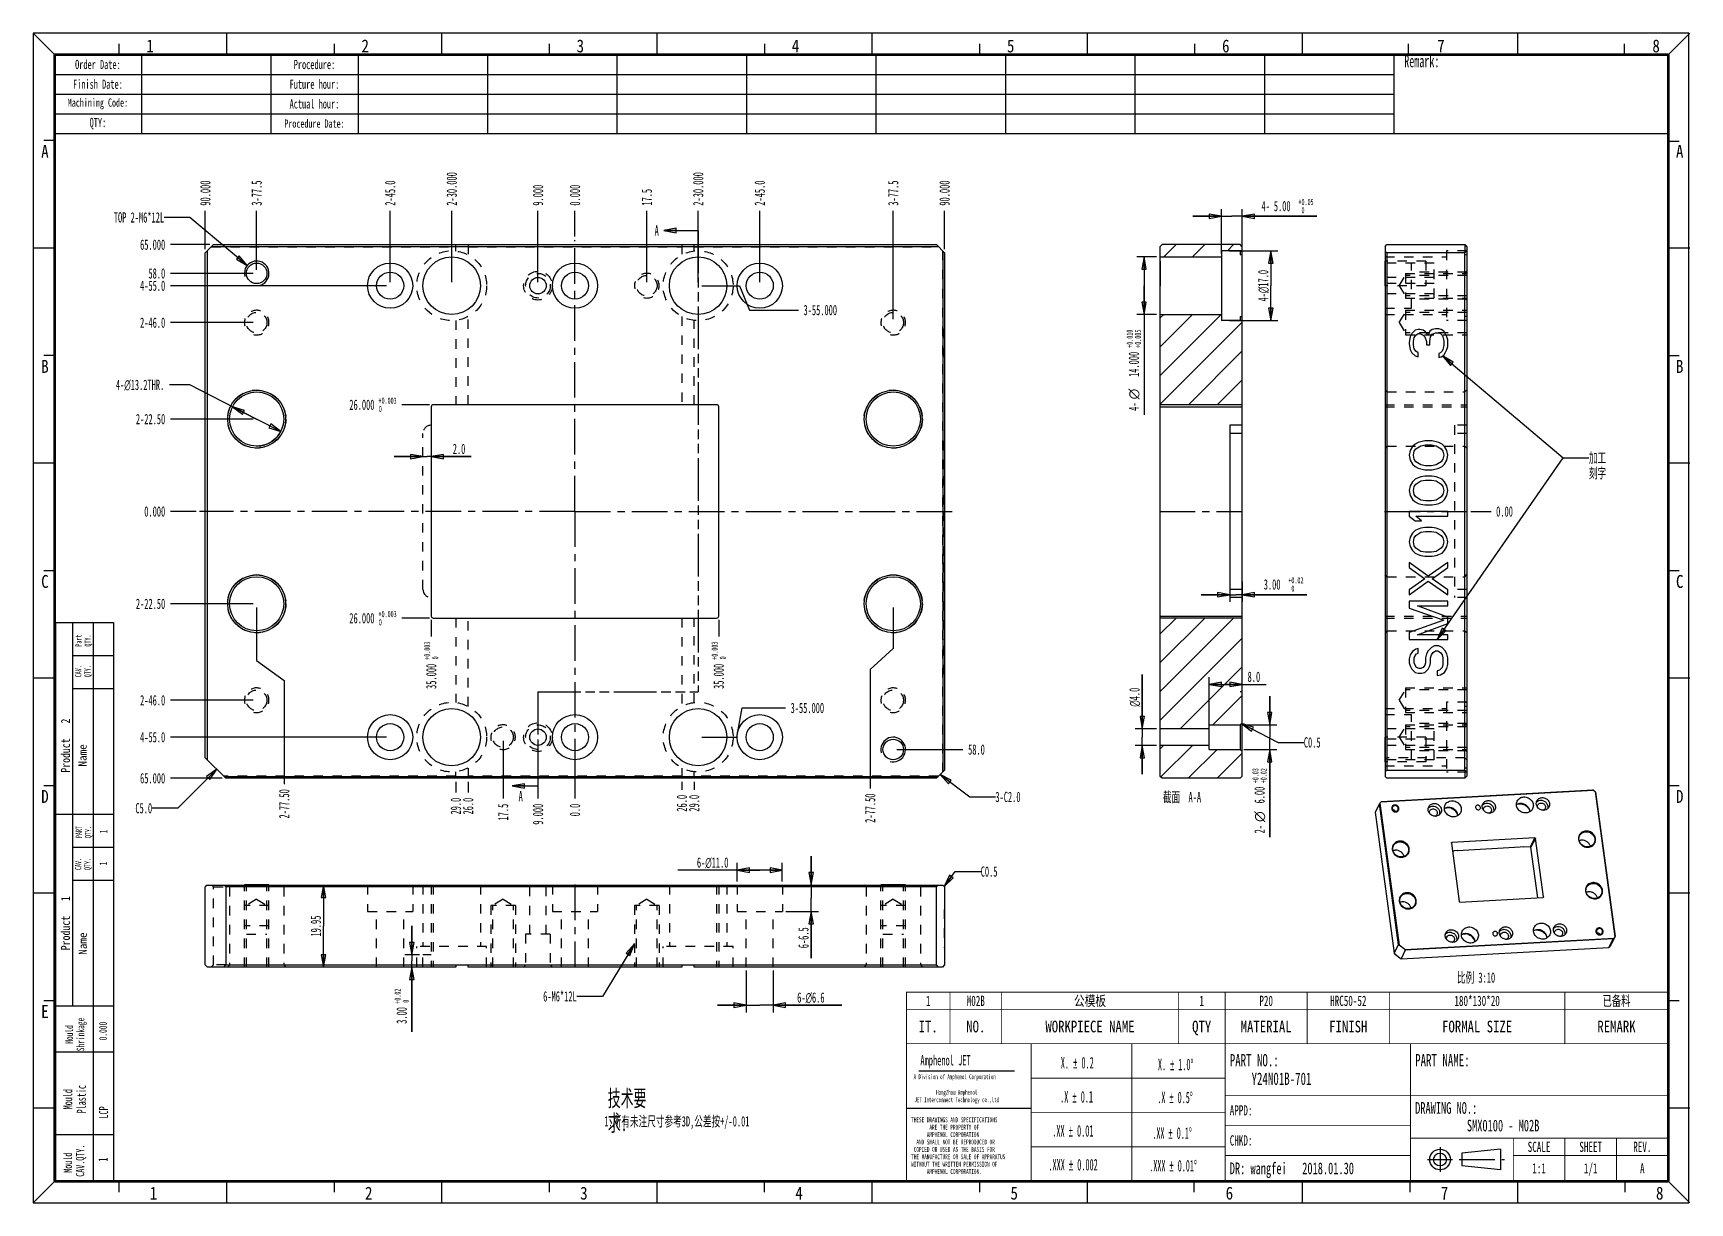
# Model space of a CAD drawing. Header units: millimetres. Extents: x 12 to 416, y 8 to 293.
import ezdxf
from ezdxf.enums import TextEntityAlignment as Align

# ---------------------------------------------------------------- set-up
doc = ezdxf.new("R2010")
doc.units = ezdxf.units.MM
doc.header["$LTSCALE"] = 23.1
for name, pattern in [('CENTER', [0.6, 0.375, -0.075, 0.075, -0.075]), ('HIDDEN', [0.2, 0.1, -0.1]), ('PHANTOM', [0.8, 0.45, -0.05, 0.1, -0.05, 0.1, -0.05])]:
    doc.linetypes.add(name, pattern=pattern)
doc.layers.get('0').update_dxf_attribs({"linetype": 'CONTINUOUS'})
for name, color, linetype in [('AXIS', 7, 'CONTINUOUS'), ('DEFAULT_1', 7, 'CENTER'), ('DEFAULT_2', 4, 'HIDDEN'), ('DIM', 7, 'CONTINUOUS'), ('NOTE', 7, 'CONTINUOUS')]:
    doc.layers.add(name, color=color, linetype=linetype)
doc.styles.get("Standard").update_dxf_attribs({"font": 'txt', "width": 0.6})
doc.styles.add('TEXTSTYLE_10', font='txt')
doc.styles.add('TEXTSTYLE_11', font='txt', dxfattribs={"width": 0.6})
doc.styles.add('TEXTSTYLE_12', font='txt', dxfattribs={"width": 0.6})
doc.styles.add('TEXTSTYLE_2', font='gdt', dxfattribs={"width": 0.6})
doc.styles.add('TEXTSTYLE_3', font='txt', dxfattribs={"width": 0.65})
doc.styles.add('TEXTSTYLE_4', font='txt', dxfattribs={"width": 0.8})
doc.styles.add('TEXTSTYLE_5', font='txt', dxfattribs={"width": 0.85})
doc.styles.add('TEXTSTYLE_6', font='txt', dxfattribs={"width": 0.5})
doc.styles.add('TEXTSTYLE_8', font='txt', dxfattribs={"width": 0.45})
doc.dimstyles.new('DIMSTYLE_1', dxfattribs={"dimtxt": 2.5, "dimasz": 3, "dimexe": 1.75, "dimexo": 0.875, "dimtad": 0, "dimtih": 1, "dimtoh": 1, "dimdec": 3, "dimzin": 0, "dimdsep": 46, "dimtxsty": 'STANDARD', "dimblk": 'CLOSED', "dimblk1": 'CLOSED', "dimblk2": 'CLOSED', "dimcen": 0.09, "dimadec": 0, "dimazin": 0, "dimtm": 0.005, "dimtfac": 1, "dimtdec": 3, "dimtofl": 0, "dimtmove": 0, "dimatfit": 3, "dimldrblk": 'CLOSED', "dimfxl": 1, "dimtolj": 1, "dimtzin": 0, "dimarcsym": 0})
doc.dimstyles.new('DIMSTYLE_10', dxfattribs={"dimtxt": 2.5, "dimasz": 3, "dimexe": 1.75, "dimexo": 0.875, "dimtad": 0, "dimtih": 1, "dimtoh": 1, "dimdec": 1, "dimzin": 0, "dimdsep": 46, "dimtxsty": 'STANDARD', "dimblk": 'CLOSED', "dimblk1": 'CLOSED', "dimblk2": 'CLOSED', "dimcen": 0.09, "dimadec": 0, "dimazin": 0, "dimtp": 0.1, "dimtm": 0.1, "dimtfac": 1, "dimtdec": 1, "dimtofl": 0, "dimtmove": 0, "dimatfit": 3, "dimldrblk": 'CLOSED', "dimfxl": 1, "dimtolj": 1, "dimtzin": 0, "dimarcsym": 0})
doc.dimstyles.new('DIMSTYLE_11', dxfattribs={"dimtxt": 2.5, "dimasz": 3, "dimexe": 1.75, "dimexo": 0.875, "dimtad": 1, "dimdec": 1, "dimzin": 0, "dimdsep": 46, "dimtxsty": 'STANDARD', "dimblk": 'CLOSED', "dimblk1": 'CLOSED', "dimblk2": 'CLOSED', "dimcen": 0.09, "dimadec": 0, "dimazin": 0, "dimtp": 0.2, "dimtm": 0.2, "dimtfac": 1, "dimtdec": 1, "dimtofl": 0, "dimtmove": 0, "dimatfit": 3, "dimldrblk": 'CLOSED', "dimfxl": 1, "dimtolj": 1, "dimtzin": 0, "dimarcsym": 0})
doc.dimstyles.new('DIMSTYLE_12', dxfattribs={"dimtxt": 2.5, "dimasz": 3, "dimexe": 1.75, "dimexo": 0.875, "dimtad": 1, "dimdec": 3, "dimzin": 0, "dimdsep": 46, "dimtxsty": 'STANDARD', "dimblk": 'CLOSED', "dimblk1": 'CLOSED', "dimblk2": 'CLOSED', "dimcen": 0.09, "dimadec": 0, "dimazin": 0, "dimtol": 1, "dimtp": 0.01, "dimtm": -0.005, "dimtfac": 0.6, "dimtdec": 3, "dimtofl": 0, "dimtmove": 0, "dimatfit": 3, "dimldrblk": 'CLOSED', "dimfxl": 1, "dimtolj": 1, "dimtzin": 0, "dimarcsym": 0})
doc.dimstyles.new('DIMSTYLE_13', dxfattribs={"dimtxt": 2.5, "dimasz": 3, "dimexe": 1.75, "dimexo": 0.875, "dimtad": 1, "dimdec": 1, "dimzin": 0, "dimdsep": 46, "dimtxsty": 'STANDARD', "dimblk": 'CLOSED', "dimblk1": 'CLOSED', "dimblk2": 'CLOSED', "dimcen": 0.09, "dimadec": 0, "dimazin": 0, "dimtp": 0.2, "dimtm": 0.2, "dimtfac": 1, "dimtdec": 1, "dimtofl": 0, "dimtmove": 0, "dimatfit": 3, "dimldrblk": 'CLOSED', "dimfxl": 1, "dimtolj": 1, "dimtzin": 0, "dimarcsym": 0})
doc.dimstyles.new('DIMSTYLE_14', dxfattribs={"dimtxt": 2.5, "dimasz": 3, "dimexe": 1.75, "dimexo": 0.875, "dimtad": 1, "dimzin": 0, "dimdsep": 46, "dimtxsty": 'STANDARD', "dimblk": 'CLOSED', "dimblk1": 'CLOSED', "dimblk2": 'CLOSED', "dimcen": 0.09, "dimadec": 0, "dimazin": 0, "dimtol": 1, "dimtp": 0.05, "dimtfac": 0.6, "dimtofl": 0, "dimtmove": 0, "dimatfit": 3, "dimldrblk": 'CLOSED', "dimfxl": 1, "dimtolj": 1, "dimtzin": 0, "dimarcsym": 0})
doc.dimstyles.new('DIMSTYLE_15', dxfattribs={"dimtxt": 2.5, "dimasz": 3, "dimexe": 1.75, "dimexo": 0.875, "dimtad": 0, "dimtih": 1, "dimtoh": 1, "dimzin": 0, "dimdsep": 46, "dimtxsty": 'STANDARD', "dimblk": 'CLOSED', "dimblk1": 'CLOSED', "dimblk2": 'CLOSED', "dimcen": 0.09, "dimadec": 0, "dimazin": 0, "dimtp": 0.1, "dimtm": 0.1, "dimtfac": 1, "dimtofl": 0, "dimtmove": 0, "dimatfit": 3, "dimldrblk": 'CLOSED', "dimfxl": 1, "dimtolj": 1, "dimtzin": 0, "dimarcsym": 0})
doc.dimstyles.new('DIMSTYLE_16', dxfattribs={"dimtxt": 2.5, "dimasz": 3, "dimexe": 1.75, "dimexo": 0.875, "dimtad": 1, "dimdec": 1, "dimzin": 0, "dimdsep": 46, "dimtxsty": 'STANDARD', "dimblk": 'CLOSED', "dimblk1": 'CLOSED', "dimblk2": 'CLOSED', "dimcen": 0.09, "dimadec": 0, "dimazin": 0, "dimtp": 0.1, "dimtm": 0.1, "dimtfac": 1, "dimtdec": 1, "dimtofl": 0, "dimtmove": 0, "dimatfit": 3, "dimldrblk": 'CLOSED', "dimfxl": 1, "dimtolj": 1, "dimtzin": 0, "dimarcsym": 0})
doc.dimstyles.new('DIMSTYLE_17', dxfattribs={"dimtxt": 2.5, "dimasz": 3, "dimexe": 1.75, "dimexo": 0.875, "dimtad": 1, "dimzin": 0, "dimdsep": 46, "dimtxsty": 'STANDARD', "dimblk": 'CLOSED', "dimblk1": 'CLOSED', "dimblk2": 'CLOSED', "dimcen": 0.09, "dimadec": 0, "dimazin": 0, "dimtol": 1, "dimtp": 0.03, "dimtm": -0.02, "dimtfac": 0.6, "dimtofl": 0, "dimtmove": 0, "dimatfit": 3, "dimldrblk": 'CLOSED', "dimfxl": 1, "dimtolj": 1, "dimtzin": 0, "dimarcsym": 0})
doc.dimstyles.new('DIMSTYLE_18', dxfattribs={"dimtxt": 2.5, "dimasz": 3, "dimexe": 1.75, "dimexo": 0.875, "dimtad": 1, "dimzin": 0, "dimdsep": 46, "dimtxsty": 'STANDARD', "dimblk": 'CLOSED', "dimblk1": 'CLOSED', "dimblk2": 'CLOSED', "dimcen": 0.09, "dimadec": 0, "dimazin": 0, "dimtol": 1, "dimtp": 0.02, "dimtfac": 0.6, "dimtofl": 0, "dimtmove": 0, "dimatfit": 3, "dimldrblk": 'CLOSED', "dimfxl": 1, "dimtolj": 1, "dimtzin": 0, "dimarcsym": 0})
doc.dimstyles.new('DIMSTYLE_19', dxfattribs={"dimtxt": 2.5, "dimasz": 3, "dimexe": 1.75, "dimexo": 0.875, "dimtad": 0, "dimtih": 1, "dimtoh": 1, "dimdec": 3, "dimzin": 0, "dimdsep": 46, "dimtxsty": 'STANDARD', "dimblk": 'CLOSED', "dimblk1": 'CLOSED', "dimblk2": 'CLOSED', "dimcen": 0.09, "dimadec": 0, "dimazin": 0, "dimtol": 1, "dimtp": 0.003, "dimtfac": 0.6, "dimtdec": 3, "dimtofl": 0, "dimtmove": 0, "dimatfit": 3, "dimldrblk": 'CLOSED', "dimfxl": 1, "dimtolj": 1, "dimtzin": 0, "dimarcsym": 0})
doc.dimstyles.new('DIMSTYLE_2', dxfattribs={"dimtxt": 2.5, "dimasz": 3, "dimexe": 1.75, "dimexo": 0.875, "dimtad": 0, "dimtih": 1, "dimtoh": 1, "dimdec": 3, "dimzin": 0, "dimdsep": 46, "dimtxsty": 'STANDARD', "dimblk": 'CLOSED', "dimblk1": 'CLOSED', "dimblk2": 'CLOSED', "dimcen": 0.09, "dimadec": 0, "dimazin": 0, "dimtp": 0.1, "dimtm": 0.1, "dimtfac": 1, "dimtdec": 3, "dimtofl": 0, "dimtmove": 0, "dimatfit": 3, "dimldrblk": 'CLOSED', "dimfxl": 1, "dimtolj": 1, "dimtzin": 0, "dimarcsym": 0})
doc.dimstyles.new('DIMSTYLE_20', dxfattribs={"dimtxt": 2.5, "dimasz": 3, "dimexe": 1.75, "dimexo": 0.875, "dimtad": 1, "dimzin": 0, "dimdsep": 46, "dimtxsty": 'STANDARD', "dimblk": 'CLOSED', "dimblk1": 'CLOSED', "dimblk2": 'CLOSED', "dimcen": 0.09, "dimadec": 0, "dimazin": 0, "dimtp": 0.2, "dimtm": 0.2, "dimtfac": 1, "dimtofl": 0, "dimtmove": 0, "dimatfit": 3, "dimldrblk": 'CLOSED', "dimfxl": 1, "dimtolj": 1, "dimtzin": 0, "dimarcsym": 0})
doc.dimstyles.new('DIMSTYLE_3', dxfattribs={"dimtxt": 2.5, "dimasz": 3, "dimexe": 1.75, "dimexo": 0.875, "dimtad": 0, "dimtih": 1, "dimtoh": 1, "dimdec": 3, "dimzin": 0, "dimdsep": 46, "dimtxsty": 'STANDARD', "dimblk": 'CLOSED', "dimblk1": 'CLOSED', "dimblk2": 'CLOSED', "dimcen": 0.09, "dimadec": 0, "dimazin": 0, "dimtfac": 1, "dimtdec": 3, "dimtofl": 0, "dimtmove": 0, "dimatfit": 3, "dimldrblk": 'CLOSED', "dimfxl": 1, "dimtolj": 1, "dimtzin": 0, "dimarcsym": 0})
doc.dimstyles.new('DIMSTYLE_4', dxfattribs={"dimtxt": 2.5, "dimasz": 3, "dimexe": 1.75, "dimexo": 0.875, "dimtad": 0, "dimtih": 1, "dimtoh": 1, "dimzin": 0, "dimdsep": 46, "dimtxsty": 'STANDARD', "dimblk": 'CLOSED', "dimblk1": 'CLOSED', "dimblk2": 'CLOSED', "dimcen": 0.09, "dimadec": 0, "dimazin": 0, "dimtp": 0.2, "dimtm": 0.2, "dimtfac": 1, "dimtofl": 0, "dimtmove": 0, "dimatfit": 3, "dimldrblk": 'CLOSED', "dimfxl": 1, "dimtolj": 1, "dimtzin": 0, "dimarcsym": 0})
doc.dimstyles.new('DIMSTYLE_5', dxfattribs={"dimtxt": 2.5, "dimasz": 3, "dimexe": 1.75, "dimexo": 0.875, "dimtad": 0, "dimtih": 1, "dimtoh": 1, "dimdec": 1, "dimzin": 0, "dimdsep": 46, "dimtxsty": 'STANDARD', "dimblk": 'CLOSED', "dimblk1": 'CLOSED', "dimblk2": 'CLOSED', "dimcen": 0.09, "dimadec": 0, "dimazin": 0, "dimtp": 0.3, "dimtm": 0.3, "dimtfac": 1, "dimtdec": 1, "dimtofl": 0, "dimtmove": 0, "dimatfit": 3, "dimldrblk": 'CLOSED', "dimfxl": 1, "dimtolj": 1, "dimtzin": 0, "dimarcsym": 0})
doc.dimstyles.new('DIMSTYLE_6', dxfattribs={"dimtxt": 2.5, "dimasz": 3, "dimexe": 1.75, "dimexo": 0.875, "dimtad": 0, "dimtih": 1, "dimtoh": 1, "dimdec": 3, "dimzin": 0, "dimdsep": 46, "dimtxsty": 'STANDARD', "dimblk": 'CLOSED', "dimblk1": 'CLOSED', "dimblk2": 'CLOSED', "dimcen": 0.09, "dimadec": 0, "dimazin": 0, "dimtp": 0.3, "dimtm": 0.3, "dimtfac": 1, "dimtdec": 3, "dimtofl": 0, "dimtmove": 0, "dimatfit": 3, "dimldrblk": 'CLOSED', "dimfxl": 1, "dimtolj": 1, "dimtzin": 0, "dimarcsym": 0})
doc.dimstyles.new('DIMSTYLE_7', dxfattribs={"dimtxt": 2.5, "dimasz": 3, "dimexe": 1.75, "dimexo": 0.875, "dimtad": 0, "dimtih": 1, "dimtoh": 1, "dimdec": 3, "dimzin": 0, "dimdsep": 46, "dimtxsty": 'STANDARD', "dimblk": 'CLOSED', "dimblk1": 'CLOSED', "dimblk2": 'CLOSED', "dimcen": 0.09, "dimadec": 0, "dimazin": 0, "dimtp": 0.2, "dimtm": 0.2, "dimtfac": 1, "dimtdec": 3, "dimtofl": 0, "dimtmove": 0, "dimatfit": 3, "dimldrblk": 'CLOSED', "dimfxl": 1, "dimtolj": 1, "dimtzin": 0, "dimarcsym": 0})
doc.dimstyles.new('DIMSTYLE_8', dxfattribs={"dimtxt": 2.5, "dimasz": 3, "dimexe": 1.75, "dimexo": 0.875, "dimtad": 0, "dimtih": 1, "dimtoh": 1, "dimdec": 1, "dimzin": 0, "dimdsep": 46, "dimtxsty": 'STANDARD', "dimblk": 'CLOSED', "dimblk1": 'CLOSED', "dimblk2": 'CLOSED', "dimcen": 0.09, "dimadec": 0, "dimazin": 0, "dimtp": 0.2, "dimtm": 0.2, "dimtfac": 1, "dimtdec": 1, "dimtofl": 0, "dimtmove": 0, "dimatfit": 3, "dimldrblk": 'CLOSED', "dimfxl": 1, "dimtolj": 1, "dimtzin": 0, "dimarcsym": 0})
doc.dimstyles.new('DIMSTYLE_9', dxfattribs={"dimtxt": 2.5, "dimasz": 3, "dimexe": 1.75, "dimexo": 0.875, "dimtad": 0, "dimtih": 1, "dimtoh": 1, "dimzin": 0, "dimdsep": 46, "dimtxsty": 'STANDARD', "dimblk": 'CLOSED', "dimblk1": 'CLOSED', "dimblk2": 'CLOSED', "dimcen": 0.09, "dimadec": 0, "dimazin": 0, "dimtp": 0.3, "dimtm": 0.3, "dimtfac": 1, "dimtofl": 0, "dimtmove": 0, "dimatfit": 3, "dimldrblk": 'CLOSED', "dimfxl": 1, "dimtolj": 1, "dimtzin": 0, "dimarcsym": 0})
doc.dimstyles.get("Standard").update_dxf_attribs({"dimtxt": 2.5, "dimasz": 3, "dimexe": 1.75, "dimexo": 0.875, "dimtad": 1, "dimdec": 3, "dimzin": 0, "dimdsep": 46, "dimtxsty": 'STANDARD', "dimblk": 'CLOSED', "dimblk1": 'CLOSED', "dimblk2": 'CLOSED', "dimcen": 0.09, "dimadec": 0, "dimazin": 0, "dimtol": 1, "dimtp": 0.001, "dimtm": 0.001, "dimtfac": 1, "dimtdec": 3, "dimtofl": 0, "dimtmove": 0, "dimatfit": 3, "dimldrblk": 'CLOSED', "dimfxl": 1, "dimtolj": 1, "dimtzin": 0, "dimarcsym": 0})

msp = doc.modelspace()

# ---------------------------------------------------------------- texts
at = {"color": 7, "linetype": 'Continuous', "char_height": 3.1434, "width": 2.671864, "line_spacing_factor": 0.9, "style": 'TEXTSTYLE_5'}
for s, insert, attachment_point in [('1', (40.6722, 291.5066), 2), ('2', (93.0616, 291.5066), 2), ('3', (145.4511, 291.5066), 2), ('4', (197.8406, 291.5066), 2), ('5', (250.2301, 291.5066), 2), ('6', (302.6196, 291.5066), 2), ('7', (355.0091, 291.5066), 2), ('8', (407.3985, 291.5066), 2), ('A', (14.1687, 265.8151), 1), ('A', (414.0404, 265.8151), 3), ('B', (14.1687, 213.4257), 1), ('B', (414.0404, 213.4257), 3), ('C', (14.1687, 161.0362), 1), ('C', (414.0404, 161.0362), 3), ('D', (14.1687, 108.6467), 1), ('D', (414.0404, 108.6467), 3), ('E', (14.1687, 56.2572), 1), ('1', (41.5351, 12.0056), 2), ('2', (93.9246, 12.0056), 2), ('3', (146.3141, 12.0056), 2), ('4', (198.7036, 12.0056), 2), ('5', (251.093, 12.0056), 2), ('6', (303.4825, 12.0056), 2), ('7', (355.872, 12.0056), 2), ('8', (408.2615, 12.0056), 2)]:
    msp.add_mtext(s, dxfattribs=dict(at, insert=insert, attachment_point=attachment_point))
at = {"color": 7, "linetype": 'Continuous', "char_height": 2.5, "width": 1.5, "attachment_point": 1, "line_spacing_factor": 0.9}
for insert in [(163.5299, 246.2115), (130.416, 108.4225)]:
    msp.add_mtext('A', dxfattribs=dict(at, insert=insert))
at = {"color": 2, "linetype": 'Continuous', "insert": (151.2875, 29.1805), "char_height": 2.5, "width": 34.5, "attachment_point": 1, "line_spacing_factor": 0.9}
msp.add_mtext('1.所有未注尺寸参考3D,公差按+/-0.01\\P ', dxfattribs=at)
at = {"layer": 'NOTE', "color": 2, "linetype": 'Continuous', "line_spacing_factor": 0.9}
for s, insert, char_height, width, attachment_point in [('TOP 2-M6*12L', (44.1026, 249.4118), 2.5, 18, 3), ('加工刻字', (391.0258, 190.8448), 2.5, 6, 1), ('C0.5', (321.6088, 121.5039), 2.5, 6, 1), ('C5.0', (41.188, 105.4728), 2.5, 6, 3), ('3-C2.0', (246.5075, 108.2182), 2.5, 9, 1), ('截面  A-A', (296.596, 108.1711), 2.5, 10.5, 3), ('C0.5', (242.9326, 90.0344), 2.5, 6, 1), ('比例 3:10', (368.1969, 64.2026), 2.5, 10.5, 3), (' 6-M6*12L', (144.567, 59.6269), 2.5, 13.5, 3), ('技术要求:', (152.1469, 35.5448), 4, 12, 1)]:
    msp.add_mtext(s, dxfattribs=dict(at, insert=insert, char_height=char_height, width=width, attachment_point=attachment_point))
at = {"layer": 'NOTE', "color": 2, "linetype": 'Continuous', "attachment_point": 1, "rotation": 90, "line_spacing_factor": 0.9}
for s, insert, char_height, width in [('Part\\PQTY.', (22.4864, 143.5833), 1.5, 3.6), ('CAV.\\PQTY.', (22.4561, 136.115), 1.5, 3.6), ('PART\\PQTY.', (22.5776, 96.9383), 1.5, 3.6), ('1', (28.4307, 98.0746), 1.85, 1.11), ('CAV.\\PQTY.', (22.4161, 89.1426), 1.5, 3.6), ('1', (28.3738, 90.2926), 1.85, 1.11), ('  Mould\\PShrinkage', (20.0449, 45.0094), 1.85, 9.99), ('0.000', (28.2951, 47.6494), 1.85, 5.55), (' Mould\\PPlastic', (19.5416, 29.8584), 2.2, 9.24), ('LCP', (28.2576, 28.6051), 2.2, 3.96), (' Mould\\PCAV.QTY.', (19.6336, 14.4207), 2, 9.6), ('1', (28.1166, 18.1062), 2.2, 1.32)]:
    msp.add_mtext(s, dxfattribs=dict(at, insert=insert, char_height=char_height, width=width))
for s, insert, char_height, width, style in [('Product   2', (18.9854, 112.8633), 2.2, 19.36, 'TEXTSTYLE_4'), ('Name', (23.2268, 114.3599), 2, 8, 'TEXTSTYLE_10'), ('Product   1', (18.9854, 69.6069), 2.2, 19.36, 'TEXTSTYLE_4'), ('Name', (23.275, 68.5054), 2, 8, 'TEXTSTYLE_10')]:
    msp.add_mtext(s, dxfattribs=dict(at, insert=insert, char_height=char_height, width=width, style=style))
at = {"layer": 'NOTE', "color": 2, "linetype": 'Continuous', "attachment_point": 1, "line_spacing_factor": 0.9}
for s, insert, char_height, width, style in [('Amphenol JET', (228.2475, 44.0519), 2.5, 22.871747, 'TEXTSTYLE_11'), ('X. \\Fgdt;{\\Fgdt;`}\\Ftxt; 0.2', (262.4362, 43.6038), 2.8, 13.066667, 'TEXTSTYLE_6'), ('X. \\Fgdt;{\\Fgdt;`}\\Ftxt; 1.0\\Fgdt;{\\Fgdt;~}', (286.0888, 43.1922), 2.8, 13.953333, 'TEXTSTYLE_8'), ('A Division of Amphenol Corporation', (226.6011, 39.398), 1.2, 26.520446, 'TEXTSTYLE_11'), ('         HangZhou Amphenol \\PJET Interconnect Technology co.,ltd', (226.8091, 35.5893), 1.2, 26.714063, 'TEXTSTYLE_12'), ('.X \\Fgdt;{\\Fgdt;`}\\Ftxt; 0.1', (262.265, 35.3061), 2.8, 13.066667, 'TEXTSTYLE_6'), ('.X \\Fgdt;{\\Fgdt;`}\\Ftxt; 0.5\\Fgdt;{\\Fgdt;~}', (285.9392, 35.1641), 2.8, 13.953333, 'TEXTSTYLE_8'), ('.XX \\Fgdt;{\\Fgdt;`}\\Ftxt; 0.01', (260.3626, 26.9989), 2.8, 15.866667, 'TEXTSTYLE_6'), ('.XX \\Fgdt;{\\Fgdt;`}\\Ftxt; 0.1\\Fgdt;{\\Fgdt;~}', (284.726, 26.4745), 2.8, 15.213333, 'TEXTSTYLE_8'), ('.XXX \\Fgdt;{\\Fgdt;`}\\Ftxt; 0.002', (259.4096, 18.7642), 2.8, 18.666667, 'TEXTSTYLE_6'), ('.XXX \\Fgdt;{\\Fgdt;`}\\Ftxt; 0.01\\Fgdt;{\\Fgdt;~}', (283.9826, 18.5265), 2.8, 17.733333, 'TEXTSTYLE_8')]:
    msp.add_mtext(s, dxfattribs=dict(at, insert=insert, char_height=char_height, width=width, style=style))

# ---------------------------------------------------------------- blocks, each defined once
blk = doc.blocks.new('_CLOSED')
at = {"color": 0, "linetype": 'ByBlock'}
for p, q in [((0, 0), (-1, 0.18)), ((-1, 0.18), (-1, -0.18)), ((-1, -0.18), (0, 0)), ((-1, 0), (0, 0))]:
    blk.add_line(p, q, dxfattribs=at)
blk = doc.blocks.new('*D1')
at = {"layer": 'DIM', "color": 2, "linetype": 'Continuous'}
blk.add_line((58.26, 111.52), (45.62, 111.52), dxfattribs=at)
at = {"layer": 'DIM', "color": 2, "linetype": 'Continuous', "insert": (44.37, 112.77), "char_height": 2.5, "width": 9, "attachment_point": 3, "line_spacing_factor": 0.9}
blk.add_mtext('65.000', dxfattribs=at)
blk = doc.blocks.new('*D2')
at = {"layer": 'DIM', "color": 2, "linetype": 'Continuous'}
blk.add_line((51.88, 176.52), (45.62, 176.52), dxfattribs=at)
at = {"layer": 'DIM', "color": 2, "linetype": 'Continuous', "insert": (44.37, 177.77), "char_height": 2.5, "width": 7.5, "attachment_point": 3, "line_spacing_factor": 0.9}
blk.add_mtext('0.000', dxfattribs=at)
blk = doc.blocks.new('*D3')
at = {"layer": 'DIM', "color": 2, "linetype": 'Continuous'}
blk.add_line((55.26, 241.52), (45.62, 241.52), dxfattribs=at)
at = {"layer": 'DIM', "color": 2, "linetype": 'Continuous', "insert": (44.37, 242.77), "char_height": 2.5, "width": 9, "attachment_point": 3, "line_spacing_factor": 0.9}
blk.add_mtext('65.000', dxfattribs=at)
blk = doc.blocks.new('*D4')
at = {"layer": 'DIM', "color": 2, "linetype": 'Continuous'}
blk.add_line((234.13, 240.4), (234.13, 249.77), dxfattribs=at)
at = {"layer": 'DIM', "color": 2, "linetype": 'Continuous', "insert": (232.88, 251.02), "char_height": 2.5, "width": 9, "attachment_point": 1, "rotation": 90, "line_spacing_factor": 0.9}
blk.add_mtext('90.000', dxfattribs=at)
blk = doc.blocks.new('*D5')
at = {"layer": 'DIM', "color": 2, "linetype": 'Continuous'}
blk.add_line((144.13, 243.51), (144.13, 249.77), dxfattribs=at)
at = {"layer": 'DIM', "color": 2, "linetype": 'Continuous', "insert": (142.88, 251.02), "char_height": 2.5, "width": 7.5, "attachment_point": 1, "rotation": 90, "line_spacing_factor": 0.9}
blk.add_mtext('0.000', dxfattribs=at)
blk = doc.blocks.new('*D6')
at = {"layer": 'DIM', "color": 2, "linetype": 'Continuous'}
blk.add_line((54.13, 240.4), (54.13, 249.77), dxfattribs=at)
at = {"layer": 'DIM', "color": 2, "linetype": 'Continuous', "insert": (52.88, 251.02), "char_height": 2.5, "width": 9, "attachment_point": 1, "rotation": 90, "line_spacing_factor": 0.9}
blk.add_mtext('90.000', dxfattribs=at)
blk = doc.blocks.new('*D7')
at = {"layer": 'DIM', "color": 2, "linetype": 'Continuous'}
blk.add_line((65.76, 199.02), (45.62, 199.02), dxfattribs=at)
at = {"layer": 'DIM', "color": 2, "linetype": 'Continuous', "insert": (44.37, 200.27), "char_height": 2.5, "width": 10.5, "attachment_point": 3, "line_spacing_factor": 0.9}
blk.add_mtext('2-22.50', dxfattribs=at)
blk = doc.blocks.new('*D8')
at = {"layer": 'DIM', "color": 2, "linetype": 'Continuous'}
blk.add_line((65.76, 154.02), (45.62, 154.02), dxfattribs=at)
at = {"layer": 'DIM', "color": 2, "linetype": 'Continuous', "insert": (44.37, 155.27), "char_height": 2.5, "width": 10.5, "attachment_point": 3, "line_spacing_factor": 0.9}
blk.add_mtext('2-22.50', dxfattribs=at)
blk = doc.blocks.new('*D9')
at = {"layer": 'DIM', "color": 2, "linetype": 'Continuous'}
blk.add_line((65.76, 222.52), (45.62, 222.52), dxfattribs=at)
at = {"layer": 'DIM', "color": 2, "linetype": 'Continuous', "insert": (44.37, 223.77), "char_height": 2.5, "width": 9, "attachment_point": 3, "line_spacing_factor": 0.9}
blk.add_mtext('2-46.0', dxfattribs=at)
blk = doc.blocks.new('*D10')
at = {"layer": 'DIM', "color": 2, "linetype": 'Continuous'}
blk.add_line((65.76, 234.52), (45.62, 234.52), dxfattribs=at)
at = {"layer": 'DIM', "color": 2, "linetype": 'Continuous', "insert": (44.37, 235.77), "char_height": 2.5, "width": 6, "attachment_point": 3, "line_spacing_factor": 0.9}
blk.add_mtext('58.0', dxfattribs=at)
blk = doc.blocks.new('*D11')
at = {"layer": 'DIM', "color": 2, "linetype": 'Continuous'}
blk.add_line((222.51, 118.52), (238.61, 118.52), dxfattribs=at)
at = {"layer": 'DIM', "color": 2, "linetype": 'Continuous', "insert": (239.86, 119.77), "char_height": 2.5, "width": 6, "attachment_point": 1, "line_spacing_factor": 0.9}
blk.add_mtext('58.0', dxfattribs=at)
blk = doc.blocks.new('*D12')
at = {"layer": 'DIM', "color": 2, "linetype": 'Continuous'}
blk.add_line((65.76, 130.52), (45.62, 130.52), dxfattribs=at)
at = {"layer": 'DIM', "color": 2, "linetype": 'Continuous', "insert": (44.37, 131.77), "char_height": 2.5, "width": 9, "attachment_point": 3, "line_spacing_factor": 0.9}
blk.add_mtext('2-46.0', dxfattribs=at)
blk = doc.blocks.new('*D13')
at = {"layer": 'DIM', "color": 2, "linetype": 'Continuous'}
blk.add_line((98.26, 231.52), (45.62, 231.52), dxfattribs=at)
at = {"layer": 'DIM', "color": 2, "linetype": 'Continuous', "insert": (44.37, 232.77), "char_height": 2.5, "width": 9, "attachment_point": 3, "line_spacing_factor": 0.9}
blk.add_mtext('4-55.0', dxfattribs=at)
blk = doc.blocks.new('*D14')
at = {"layer": 'DIM', "color": 2, "linetype": 'Continuous'}
for p, q in [((175.01, 231.52), (184.19, 231.52)), ((184.19, 231.52), (186.63, 225.59)), ((186.63, 225.59), (198.54, 225.59))]:
    blk.add_line(p, q, dxfattribs=at)
at = {"layer": 'DIM', "color": 2, "linetype": 'Continuous', "insert": (199.79, 226.84), "char_height": 2.5, "width": 12, "attachment_point": 1, "line_spacing_factor": 0.9}
blk.add_mtext('3-55.000', dxfattribs=at)
blk = doc.blocks.new('*D15')
at = {"layer": 'DIM', "color": 2, "linetype": 'Continuous'}
blk.add_line((98.26, 121.52), (45.62, 121.52), dxfattribs=at)
at = {"layer": 'DIM', "color": 2, "linetype": 'Continuous', "insert": (44.37, 122.77), "char_height": 2.5, "width": 9, "attachment_point": 3, "line_spacing_factor": 0.9}
blk.add_mtext('4-55.0', dxfattribs=at)
blk = doc.blocks.new('*D16')
at = {"layer": 'DIM', "color": 2, "linetype": 'Continuous'}
for p, q in [((183.52, 121.52), (184.85, 128.65)), ((184.85, 128.65), (195.39, 128.65)), ((175.01, 121.52), (183.52, 121.52))]:
    blk.add_line(p, q, dxfattribs=at)
at = {"layer": 'DIM', "color": 2, "linetype": 'Continuous', "insert": (196.64, 129.9), "char_height": 2.5, "width": 12, "attachment_point": 1, "line_spacing_factor": 0.9}
blk.add_mtext('3-55.000', dxfattribs=at)
blk = doc.blocks.new('*D17')
at = {"layer": 'DIM', "color": 2, "linetype": 'Continuous'}
blk.add_line((66.63, 235.4), (66.63, 249.77), dxfattribs=at)
at = {"layer": 'DIM', "color": 2, "linetype": 'Continuous', "insert": (65.38, 251.02), "char_height": 2.5, "width": 9, "attachment_point": 1, "rotation": 90, "line_spacing_factor": 0.9}
blk.add_mtext('3-77.5', dxfattribs=at)
blk = doc.blocks.new('*D18')
at = {"layer": 'DIM', "color": 2, "linetype": 'Continuous'}
blk.add_line((99.13, 232.4), (99.13, 249.77), dxfattribs=at)
at = {"layer": 'DIM', "color": 2, "linetype": 'Continuous', "insert": (97.88, 251.02), "char_height": 2.5, "width": 9, "attachment_point": 1, "rotation": 90, "line_spacing_factor": 0.9}
blk.add_mtext('2-45.0', dxfattribs=at)
blk = doc.blocks.new('*D19')
at = {"layer": 'DIM', "color": 2, "linetype": 'Continuous'}
blk.add_line((114.13, 232.4), (114.13, 249.77), dxfattribs=at)
at = {"layer": 'DIM', "color": 2, "linetype": 'Continuous', "insert": (112.88, 251.02), "char_height": 2.5, "width": 12, "attachment_point": 1, "rotation": 90, "line_spacing_factor": 0.9}
blk.add_mtext('2-30.000', dxfattribs=at)
blk = doc.blocks.new('*D20')
at = {"layer": 'DIM', "color": 2, "linetype": 'Continuous'}
blk.add_line((135.13, 232.4), (135.13, 249.77), dxfattribs=at)
at = {"layer": 'DIM', "color": 2, "linetype": 'Continuous', "insert": (133.88, 251.02), "char_height": 2.5, "width": 7.5, "attachment_point": 1, "rotation": 90, "line_spacing_factor": 0.9}
blk.add_mtext('9.000', dxfattribs=at)
blk = doc.blocks.new('*D21')
at = {"layer": 'DIM', "color": 2, "linetype": 'Continuous'}
blk.add_line((161.63, 232.4), (161.63, 249.77), dxfattribs=at)
at = {"layer": 'DIM', "color": 2, "linetype": 'Continuous', "insert": (160.38, 251.02), "char_height": 2.5, "width": 6, "attachment_point": 1, "rotation": 90, "line_spacing_factor": 0.9}
blk.add_mtext('17.5', dxfattribs=at)
blk = doc.blocks.new('*D22')
at = {"layer": 'DIM', "color": 2, "linetype": 'Continuous'}
blk.add_line((174.13, 232.4), (174.13, 249.77), dxfattribs=at)
at = {"layer": 'DIM', "color": 2, "linetype": 'Continuous', "insert": (172.88, 251.02), "char_height": 2.5, "width": 12, "attachment_point": 1, "rotation": 90, "line_spacing_factor": 0.9}
blk.add_mtext('2-30.000', dxfattribs=at)
blk = doc.blocks.new('*D23')
at = {"layer": 'DIM', "color": 2, "linetype": 'Continuous'}
blk.add_line((189.13, 232.4), (189.13, 249.77), dxfattribs=at)
at = {"layer": 'DIM', "color": 2, "linetype": 'Continuous', "insert": (187.88, 251.02), "char_height": 2.5, "width": 9, "attachment_point": 1, "rotation": 90, "line_spacing_factor": 0.9}
blk.add_mtext('2-45.0', dxfattribs=at)
blk = doc.blocks.new('*D24')
at = {"layer": 'DIM', "color": 2, "linetype": 'Continuous'}
blk.add_line((221.63, 223.4), (221.63, 249.77), dxfattribs=at)
at = {"layer": 'DIM', "color": 2, "linetype": 'Continuous', "insert": (220.38, 251.02), "char_height": 2.5, "width": 9, "attachment_point": 1, "rotation": 90, "line_spacing_factor": 0.9}
blk.add_mtext('3-77.5', dxfattribs=at)
blk = doc.blocks.new('*D25')
at = {"layer": 'DIM', "color": 2, "linetype": 'Continuous'}
for p, q in [((221.63, 153.15), (221.63, 143.15)), ((221.63, 143.15), (216, 138)), ((216, 138), (216, 109.04))]:
    blk.add_line(p, q, dxfattribs=at)
at = {"layer": 'DIM', "color": 2, "linetype": 'Continuous', "insert": (214.75, 107.79), "char_height": 2.5, "width": 10.5, "attachment_point": 3, "rotation": 90, "line_spacing_factor": 0.9}
blk.add_mtext('2-77.50', dxfattribs=at)
blk = doc.blocks.new('*D26')
at = {"layer": 'DIM', "color": 2, "linetype": 'Continuous'}
for p, q in [((66.63, 153.15), (66.63, 140.19)), ((66.63, 140.19), (73.32, 135.29)), ((73.32, 135.29), (73.32, 110.09))]:
    blk.add_line(p, q, dxfattribs=at)
at = {"layer": 'DIM', "color": 2, "linetype": 'Continuous', "insert": (72.07, 108.84), "char_height": 2.5, "width": 10.5, "attachment_point": 3, "rotation": 90, "line_spacing_factor": 0.9}
blk.add_mtext('2-77.50', dxfattribs=at)
blk = doc.blocks.new('*D27')
at = {"layer": 'DIM', "color": 2, "linetype": 'Continuous'}
blk.add_line((126.63, 120.65), (126.63, 106.55), dxfattribs=at)
at = {"layer": 'DIM', "color": 2, "linetype": 'Continuous', "insert": (125.38, 105.3), "char_height": 2.5, "width": 6, "attachment_point": 3, "rotation": 90, "line_spacing_factor": 0.9}
blk.add_mtext('17.5', dxfattribs=at)
blk = doc.blocks.new('*D28')
at = {"layer": 'DIM', "color": 2, "linetype": 'Continuous'}
blk.add_line((135.13, 120.65), (135.13, 106.55), dxfattribs=at)
at = {"layer": 'DIM', "color": 2, "linetype": 'Continuous', "insert": (133.88, 105.3), "char_height": 2.5, "width": 7.5, "attachment_point": 3, "rotation": 90, "line_spacing_factor": 0.9}
blk.add_mtext('9.000', dxfattribs=at)
blk = doc.blocks.new('*D29')
at = {"layer": 'DIM', "color": 2, "linetype": 'Continuous'}
blk.add_line((144.13, 120.65), (144.13, 106.55), dxfattribs=at)
at = {"layer": 'DIM', "color": 2, "linetype": 'Continuous', "insert": (142.88, 105.3), "char_height": 2.5, "width": 4.5, "attachment_point": 3, "rotation": 90, "line_spacing_factor": 0.9}
blk.add_mtext('0.0', dxfattribs=at)
blk = doc.blocks.new('*D30')
at = {"layer": 'DIM', "color": 2, "linetype": 'Continuous'}
for p, q in [((50.38, 207.38), (45.38, 207.38)), ((66.63, 199.02), (50.38, 207.38)), ((60.77, 202.04), (66.63, 199.02)), ((72.5, 196), (66.63, 199.02))]:
    blk.add_line(p, q, dxfattribs=at)
at = {"layer": 'DIM', "color": 2, "linetype": 'Continuous', "xscale": 3, "yscale": 3, "zscale": 3}
for p, rotation in [((60.77, 202.04), 152.7733112319), ((72.5, 196), 332.7733112319)]:
    blk.add_blockref('_CLOSED', p, dxfattribs=dict(at, rotation=rotation))
at = {"layer": 'DIM', "color": 2, "linetype": 'Continuous', "insert": (44.13, 208.63), "char_height": 2.5, "width": 18.3333, "attachment_point": 3, "line_spacing_factor": 0.9}
blk.add_mtext('4-\\Fgdt;{\\Fgdt;n}\\Ftxt;13.2THR.', dxfattribs=at)
blk = doc.blocks.new('*D31')
at = {"layer": 'DIM', "color": 2, "linetype": 'Continuous'}
for p, q in [((285.72, 238.52), (280.96, 238.52)), ((282.71, 238.52), (282.71, 231.52)), ((282.71, 224.52), (282.71, 231.52)), ((282.71, 231.52), (282.71, 200.07)), ((285.72, 224.52), (280.96, 224.52))]:
    blk.add_line(p, q, dxfattribs=at)
at = {"layer": 'DIM', "color": 2, "linetype": 'Continuous', "xscale": 3, "yscale": 3, "zscale": 3}
for p, rotation in [((282.71, 238.52), 90), ((282.71, 224.52), 270)]:
    blk.add_blockref('_CLOSED', p, dxfattribs=dict(at, rotation=rotation))
at = {"layer": 'DIM', "color": 2, "linetype": 'Continuous', "width": 0.6}
for s, height, p in [('+0.010', 1.5, (279.96, 220.81)), ('+0.005', 1.5, (281.96, 220.81)), ('14.000', 2.5, (281.46, 215.41)), ('4-', 2.5, (281.46, 203.07))]:
    blk.add_text(s, height=height, rotation=90, dxfattribs=at).set_placement(p, align=Align.RIGHT)
at = {"layer": 'DIM', "color": 2, "linetype": 'Continuous', "style": 'TEXTSTYLE_2'}
blk.add_text('n', height=2.5, rotation=90, dxfattribs=at).set_placement((281.46, 206.41), align=Align.RIGHT)
blk = doc.blocks.new('*D32')
at = {"layer": 'DIM', "color": 2, "linetype": 'Continuous'}
for p, q in [((303.52, 240.02), (315.32, 240.02)), ((313.57, 240.02), (313.57, 231.52)), ((313.57, 223.02), (313.57, 231.52)), ((303.52, 223.02), (315.32, 223.02))]:
    blk.add_line(p, q, dxfattribs=at)
at = {"layer": 'DIM', "color": 2, "linetype": 'Continuous', "xscale": 3, "yscale": 3, "zscale": 3}
for p, rotation in [((313.57, 240.02), 90), ((313.57, 223.02), 270)]:
    blk.add_blockref('_CLOSED', p, dxfattribs=dict(at, rotation=rotation))
at = {"layer": 'DIM', "color": 2, "linetype": 'Continuous', "insert": (310.45, 231.52), "char_height": 2.5, "width": 12.3333, "attachment_point": 2, "rotation": 90, "line_spacing_factor": 0.9}
blk.add_mtext('4-\\Fgdt;{\\Fgdt;n}\\Ftxt;17.0', dxfattribs=at)
blk = doc.blocks.new('*D33')
at = {"layer": 'DIM', "color": 2, "linetype": 'Continuous'}
for p, q in [((301.6, 239.4), (301.6, 250.17)), ((306.6, 240.9), (306.6, 250.17)), ((301.6, 248.42), (294.6, 248.42)), ((294.6, 248.42), (304.1, 248.42)), ((324.81, 248.42), (304.1, 248.42)), ((306.6, 248.42), (324.81, 248.42))]:
    blk.add_line(p, q, dxfattribs=at)
at = {"layer": 'DIM', "color": 2, "linetype": 'Continuous', "xscale": 3, "yscale": 3, "zscale": 3}
blk.add_blockref('_CLOSED', (301.6, 248.42), dxfattribs=at)
at = {"layer": 'DIM', "color": 2, "linetype": 'Continuous', "xscale": 3, "yscale": 3, "zscale": 3, "rotation": 180}
blk.add_blockref('_CLOSED', (306.6, 248.42), dxfattribs=at)
at = {"layer": 'DIM', "color": 2, "linetype": 'Continuous', "width": 0.6}
for s, height, p in [('4-', 2.5, (311.31, 249.67)), ('5.00', 2.5, (314.31, 249.67)), ('+0.05', 1.5, (320.31, 251.17)), (' 0', 1.5, (320.31, 249.17))]:
    blk.add_text(s, height=height, dxfattribs=at).set_placement(p)
blk = doc.blocks.new('*D34')
at = {"layer": 'DIM', "color": 2, "linetype": 'Continuous'}
for p, q in [((298.6, 124.4), (298.6, 136.12)), ((298.6, 134.37), (302.6, 134.37)), ((306.6, 134.37), (302.6, 134.37)), ((302.6, 134.37), (312.42, 134.37)), ((306.6, 131.4), (306.6, 136.12))]:
    blk.add_line(p, q, dxfattribs=at)
at = {"layer": 'DIM', "color": 2, "linetype": 'Continuous', "xscale": 3, "yscale": 3, "zscale": 3, "rotation": 180}
blk.add_blockref('_CLOSED', (298.6, 134.37), dxfattribs=at)
at = {"layer": 'DIM', "color": 2, "linetype": 'Continuous', "xscale": 3, "yscale": 3, "zscale": 3}
blk.add_blockref('_CLOSED', (306.6, 134.37), dxfattribs=at)
at = {"layer": 'DIM', "color": 2, "linetype": 'Continuous', "insert": (307.92, 137.49), "char_height": 2.5, "width": 4.5, "attachment_point": 1, "line_spacing_factor": 0.9}
blk.add_mtext('8.0', dxfattribs=at)
blk = doc.blocks.new('*D35')
at = {"layer": 'DIM', "color": 2, "linetype": 'Continuous'}
blk.add_line((362.31, 176.52), (367.19, 176.52), dxfattribs=at)
at = {"layer": 'DIM', "color": 2, "linetype": 'Continuous', "insert": (368.44, 177.77), "char_height": 2.5, "width": 6, "attachment_point": 1, "line_spacing_factor": 0.9}
blk.add_mtext('0.00', dxfattribs=at)
blk = doc.blocks.new('*D36')
at = {"layer": 'DIM', "color": 2, "linetype": 'Continuous'}
for p, q in [((201.65, 85.52), (201.65, 92.52)), ((201.65, 92.52), (201.65, 82.27)), ((201.65, 67.7), (201.65, 82.27)), ((195.51, 79.02), (203.4, 79.02)), ((201.65, 79.02), (201.65, 67.7))]:
    blk.add_line(p, q, dxfattribs=at)
at = {"layer": 'DIM', "color": 2, "linetype": 'Continuous', "xscale": 3, "yscale": 3, "zscale": 3}
for p, rotation in [((201.65, 85.52), 270), ((201.65, 79.02), 90)]:
    blk.add_blockref('_CLOSED', p, dxfattribs=dict(at, rotation=rotation))
at = {"layer": 'DIM', "color": 2, "linetype": 'Continuous', "insert": (198.52, 75.2), "char_height": 2.5, "width": 7.5, "attachment_point": 3, "rotation": 90, "line_spacing_factor": 0.9}
blk.add_mtext('6-6.5', dxfattribs=at)
blk = doc.blocks.new('*D37')
at = {"layer": 'DIM', "color": 2, "linetype": 'Continuous'}
for p, q in [((185.83, 64.65), (185.83, 54.47)), ((192.43, 64.65), (192.43, 54.47)), ((185.83, 56.22), (178.83, 56.22)), ((178.83, 56.22), (189.13, 56.22)), ((209.09, 56.22), (189.13, 56.22)), ((192.43, 56.22), (209.09, 56.22))]:
    blk.add_line(p, q, dxfattribs=at)
at = {"layer": 'DIM', "color": 2, "linetype": 'Continuous', "xscale": 3, "yscale": 3, "zscale": 3}
blk.add_blockref('_CLOSED', (185.83, 56.22), dxfattribs=at)
at = {"layer": 'DIM', "color": 2, "linetype": 'Continuous', "xscale": 3, "yscale": 3, "zscale": 3, "rotation": 180}
blk.add_blockref('_CLOSED', (192.43, 56.22), dxfattribs=at)
at = {"layer": 'DIM', "color": 2, "linetype": 'Continuous', "insert": (198.25, 59.34), "char_height": 2.5, "width": 10.8333, "attachment_point": 1, "line_spacing_factor": 0.9}
blk.add_mtext('6-\\Fgdt;{\\Fgdt;n}\\Ftxt;6.6', dxfattribs=at)
blk = doc.blocks.new('*D38')
at = {"layer": 'DIM', "color": 2, "linetype": 'Continuous'}
for p, q in [((189.13, 89.12), (169.18, 89.12)), ((183.63, 86.35), (183.63, 90.87)), ((183.63, 89.12), (189.13, 89.12)), ((194.63, 89.12), (189.13, 89.12)), ((194.63, 86.35), (194.63, 90.87))]:
    blk.add_line(p, q, dxfattribs=at)
at = {"layer": 'DIM', "color": 2, "linetype": 'Continuous', "xscale": 3, "yscale": 3, "zscale": 3, "rotation": 180}
blk.add_blockref('_CLOSED', (183.63, 89.12), dxfattribs=at)
at = {"layer": 'DIM', "color": 2, "linetype": 'Continuous', "xscale": 3, "yscale": 3, "zscale": 3}
blk.add_blockref('_CLOSED', (194.63, 89.12), dxfattribs=at)
at = {"layer": 'DIM', "color": 2, "linetype": 'Continuous', "insert": (181.51, 92.24), "char_height": 2.5, "width": 12.3333, "attachment_point": 3, "line_spacing_factor": 0.9}
blk.add_mtext('6-\\Fgdt;{\\Fgdt;n}\\Ftxt;11.0', dxfattribs=at)
blk = doc.blocks.new('*D39')
at = {"layer": 'DIM', "color": 2, "linetype": 'Continuous'}
blk.add_line((118.11, 110.65), (118.11, 108.01), dxfattribs=at)
at = {"layer": 'DIM', "color": 2, "linetype": 'Continuous', "insert": (116.86, 106.76), "char_height": 2.5, "width": 6, "attachment_point": 3, "rotation": 90, "line_spacing_factor": 0.9}
blk.add_mtext('26.0', dxfattribs=at)
blk = doc.blocks.new('*D40')
at = {"layer": 'DIM', "color": 2, "linetype": 'Continuous'}
blk.add_line((115.11, 110.65), (115.11, 108.01), dxfattribs=at)
at = {"layer": 'DIM', "color": 2, "linetype": 'Continuous', "insert": (113.86, 106.76), "char_height": 2.5, "width": 6, "attachment_point": 3, "rotation": 90, "line_spacing_factor": 0.9}
blk.add_mtext('29.0', dxfattribs=at)
blk = doc.blocks.new('*D41')
at = {"layer": 'DIM', "color": 2, "linetype": 'Continuous'}
blk.add_line((170.15, 110.65), (170.15, 108.71), dxfattribs=at)
at = {"layer": 'DIM', "color": 2, "linetype": 'Continuous', "insert": (168.9, 107.46), "char_height": 2.5, "width": 6, "attachment_point": 3, "rotation": 90, "line_spacing_factor": 0.9}
blk.add_mtext('26.0', dxfattribs=at)
blk = doc.blocks.new('*D42')
at = {"layer": 'DIM', "color": 2, "linetype": 'Continuous'}
blk.add_line((173.15, 110.65), (173.15, 108.71), dxfattribs=at)
at = {"layer": 'DIM', "color": 2, "linetype": 'Continuous', "insert": (171.9, 107.46), "char_height": 2.5, "width": 6, "attachment_point": 3, "rotation": 90, "line_spacing_factor": 0.9}
blk.add_mtext('29.0', dxfattribs=at)
blk = doc.blocks.new('*D43')
at = {"layer": 'DIM', "color": 2, "linetype": 'Continuous'}
for p, q in [((282.26, 123.52), (282.26, 136.79)), ((282.26, 136.79), (282.26, 121.52)), ((285.77, 123.52), (280.51, 123.52)), ((282.26, 112.52), (282.26, 121.52)), ((285.77, 119.52), (280.51, 119.52)), ((282.26, 119.52), (282.26, 112.52))]:
    blk.add_line(p, q, dxfattribs=at)
at = {"layer": 'DIM', "color": 2, "linetype": 'Continuous', "xscale": 3, "yscale": 3, "zscale": 3}
for p, rotation in [((282.26, 123.52), 270), ((282.26, 119.52), 90)]:
    blk.add_blockref('_CLOSED', p, dxfattribs=dict(at, rotation=rotation))
at = {"layer": 'DIM', "color": 2, "linetype": 'Continuous', "insert": (279.13, 128.95), "char_height": 2.5, "width": 7.8333, "attachment_point": 1, "rotation": 90, "line_spacing_factor": 0.9, "style": 'TEXTSTYLE_2'}
blk.add_mtext('{\\Fgdt;n}\\Ftxt;4.0', dxfattribs=at)
blk = doc.blocks.new('*D44')
at = {"layer": 'DIM', "color": 2, "linetype": 'Continuous'}
for p, q in [((313.32, 124.52), (313.32, 131.52)), ((313.32, 131.52), (313.32, 121.52)), ((306.97, 124.52), (315.07, 124.52)), ((313.32, 97.12), (313.32, 121.52)), ((306.97, 118.52), (315.07, 118.52)), ((313.32, 118.52), (313.32, 97.12))]:
    blk.add_line(p, q, dxfattribs=at)
at = {"layer": 'DIM', "color": 2, "linetype": 'Continuous', "xscale": 3, "yscale": 3, "zscale": 3}
for p, rotation in [((313.32, 124.52), 270), ((313.32, 118.52), 90)]:
    blk.add_blockref('_CLOSED', p, dxfattribs=dict(at, rotation=rotation))
at = {"layer": 'DIM', "color": 2, "linetype": 'Continuous', "width": 0.6}
for s, height, p in [('+0.03', 1.5, (310.57, 113.96)), ('+0.02', 1.5, (312.57, 113.96)), ('6.00', 2.5, (312.07, 109.46)), ('2-', 2.5, (312.07, 100.12))]:
    blk.add_text(s, height=height, rotation=90, dxfattribs=at).set_placement(p, align=Align.RIGHT)
at = {"layer": 'DIM', "color": 2, "linetype": 'Continuous', "style": 'TEXTSTYLE_2'}
blk.add_text('n', height=2.5, rotation=90, dxfattribs=at).set_placement((312.07, 103.46), align=Align.RIGHT)
blk = doc.blocks.new('*D45')
at = {"layer": 'DIM', "color": 2, "linetype": 'Continuous'}
for p, q in [((303.6, 159.95), (303.6, 154.49)), ((306.6, 159.45), (306.6, 154.49)), ((303.6, 156.24), (296.6, 156.24)), ((296.6, 156.24), (305.1, 156.24)), ((322.35, 156.24), (305.1, 156.24)), ((306.6, 156.24), (322.35, 156.24))]:
    blk.add_line(p, q, dxfattribs=at)
at = {"layer": 'DIM', "color": 2, "linetype": 'Continuous', "xscale": 3, "yscale": 3, "zscale": 3}
blk.add_blockref('_CLOSED', (303.6, 156.24), dxfattribs=at)
at = {"layer": 'DIM', "color": 2, "linetype": 'Continuous', "xscale": 3, "yscale": 3, "zscale": 3, "rotation": 180}
blk.add_blockref('_CLOSED', (306.6, 156.24), dxfattribs=at)
at = {"layer": 'DIM', "color": 2, "linetype": 'Continuous', "width": 0.6}
for s, height, p in [('3.00', 2.5, (311.85, 157.49)), ('+0.02', 1.5, (317.85, 158.99)), (' 0', 1.5, (317.85, 156.99))]:
    blk.add_text(s, height=height, dxfattribs=at).set_placement(p)
blk = doc.blocks.new('*D46')
at = {"layer": 'DIM', "color": 2, "linetype": 'Continuous'}
blk.add_line((108.76, 150.52), (101.97, 150.52), dxfattribs=at)
at = {"layer": 'DIM', "color": 2, "linetype": 'Continuous', "width": 0.6}
for s, height, p in [('26.000', 2.5, (95.32, 149.27)), (' 0', 1.5, (97.12, 148.77)), ('+0.003', 1.5, (100.72, 150.77))]:
    blk.add_text(s, height=height, dxfattribs=at).set_placement(p, align=Align.RIGHT)
blk = doc.blocks.new('*D47')
at = {"layer": 'DIM', "color": 2, "linetype": 'Continuous'}
blk.add_line((108.76, 202.52), (101.97, 202.52), dxfattribs=at)
at = {"layer": 'DIM', "color": 2, "linetype": 'Continuous', "width": 0.6}
for s, height, p in [('26.000', 2.5, (95.32, 201.27)), (' 0', 1.5, (97.12, 200.77)), ('+0.003', 1.5, (100.72, 202.77))]:
    blk.add_text(s, height=height, dxfattribs=at).set_placement(p, align=Align.RIGHT)
blk = doc.blocks.new('*D48')
at = {"layer": 'DIM', "color": 2, "linetype": 'Continuous'}
blk.add_line((179.13, 150.15), (179.13, 146.05), dxfattribs=at)
at = {"layer": 'DIM', "color": 2, "linetype": 'Continuous', "width": 0.6}
for s, height, p in [('+0.003', 1.5, (178.88, 144.8)), ('35.000', 2.5, (180.38, 139.4)), (' 0', 1.5, (180.88, 141.2))]:
    blk.add_text(s, height=height, rotation=90, dxfattribs=at).set_placement(p, align=Align.RIGHT)
blk = doc.blocks.new('*D49')
at = {"layer": 'DIM', "color": 2, "linetype": 'Continuous'}
blk.add_line((109.13, 150.15), (109.13, 146.05), dxfattribs=at)
at = {"layer": 'DIM', "color": 2, "linetype": 'Continuous', "width": 0.6}
for s, height, p in [('+0.003', 1.5, (108.88, 144.8)), ('35.000', 2.5, (110.38, 139.4)), (' 0', 1.5, (110.88, 141.2))]:
    blk.add_text(s, height=height, rotation=90, dxfattribs=at).set_placement(p, align=Align.RIGHT)
blk = doc.blocks.new('*D50')
at = {"layer": 'DIM', "color": 2, "linetype": 'Continuous'}
for p, q in [((107.13, 189.89), (100.13, 189.89)), ((100.13, 189.89), (108.13, 189.89)), ((118.88, 189.89), (108.13, 189.89)), ((109.13, 189.89), (118.88, 189.89))]:
    blk.add_line(p, q, dxfattribs=at)
at = {"layer": 'DIM', "color": 2, "linetype": 'Continuous', "xscale": 3, "yscale": 3, "zscale": 3}
blk.add_blockref('_CLOSED', (107.13, 189.89), dxfattribs=at)
at = {"layer": 'DIM', "color": 2, "linetype": 'Continuous', "xscale": 3, "yscale": 3, "zscale": 3, "rotation": 180}
blk.add_blockref('_CLOSED', (109.13, 189.89), dxfattribs=at)
at = {"layer": 'DIM', "color": 2, "linetype": 'Continuous', "insert": (114.38, 193.01), "char_height": 2.5, "width": 4.5, "attachment_point": 1, "line_spacing_factor": 0.9}
blk.add_mtext('2.0', dxfattribs=at)
blk = doc.blocks.new('*D51')
at = {"layer": 'DIM', "color": 2, "linetype": 'Continuous'}
for p, q in [((104.43, 68.52), (104.43, 75.52)), ((104.43, 75.52), (104.43, 67.02)), ((106.26, 68.52), (102.68, 68.52)), ((104.43, 49.77), (104.43, 67.02)), ((104.43, 65.52), (104.43, 49.77))]:
    blk.add_line(p, q, dxfattribs=at)
at = {"layer": 'DIM', "color": 2, "linetype": 'Continuous', "xscale": 3, "yscale": 3, "zscale": 3}
for p, rotation in [((104.43, 68.52), 270), ((104.43, 65.52), 90)]:
    blk.add_blockref('_CLOSED', p, dxfattribs=dict(at, rotation=rotation))
at = {"layer": 'DIM', "color": 2, "linetype": 'Continuous', "width": 0.6}
for s, height, p in [('+0.02', 1.5, (101.68, 60.27)), (' 0', 1.5, (103.68, 57.57)), ('3.00', 2.5, (103.18, 55.77))]:
    blk.add_text(s, height=height, rotation=90, dxfattribs=at).set_placement(p, align=Align.RIGHT)
blk = doc.blocks.new('*D52')
at = {"layer": 'DIM', "color": 2, "linetype": 'Continuous'}
for p in [(82.91, 85.47), (82.91, 65.52)]:
    blk.add_line(p, (82.91, 75.5), dxfattribs=at)
at = {"layer": 'DIM', "color": 2, "linetype": 'Continuous', "xscale": 3, "yscale": 3, "zscale": 3}
for p, rotation in [((82.91, 85.47), 90), ((82.91, 65.52), 270)]:
    blk.add_blockref('_CLOSED', p, dxfattribs=dict(at, rotation=rotation))
at = {"layer": 'DIM', "color": 2, "linetype": 'Continuous', "insert": (79.78, 75.5), "char_height": 2.5, "width": 7.5, "attachment_point": 2, "rotation": 90, "line_spacing_factor": 0.9}
blk.add_mtext('19.95', dxfattribs=at)
blk = doc.blocks.new('*T53')
at = {"color": 0, "linetype": 'ByBlock', "lineweight": -2}
for p, q in [((0, 0), (392.97, 0)), ((0, 0), (0, -19.2)), ((21.2, 0), (21.2, -19.2)), ((52.73, 0), (52.73, -19.2)), ((73.93, 0), (73.93, -19.2)), ((105.46, 0), (105.46, -19.2)), ((136.99, 0), (136.99, -19.2)), ((168.52, 0), (168.52, -19.2)), ((200.05, 0), (200.05, -19.2)), ((231.58, 0), (231.58, -19.2)), ((263.11, 0), (263.11, -19.2)), ((294.64, 0), (294.64, -19.2)), ((326.17, 0), (326.17, -19.2)), ((392.97, 0), (392.97, -19.2)), ((0, -4.8), (326.17, -4.8)), ((0, -9.6), (326.17, -9.6)), ((0, -14.4), (326.17, -14.4)), ((0, -19.2), (392.97, -19.2))]:
    blk.add_line(p, q, dxfattribs=at)
at = {"color": 0, "linetype": 'Continuous'}
for s, insert, char_height, width, attachment_point in [('  Remark:   ', (326.23, -0.06), 3, 66.68, 1), ('Finish Date:', (10.6, -7.2), 2.25, 21.08, 5), ('Future hour:', (63.33, -7.2), 2.25, 21.08, 5), ('Machining Code:', (10.6, -12), 2, 21.08, 5), ('Actual hour:', (63.33, -12), 2.25, 21.08, 5), ('QTY:', (10.6, -16.8), 2.25, 21.08, 5), ('Procedure Date:', (63.33, -16.8), 2, 21.08, 5)]:
    blk.add_mtext(s, dxfattribs=dict(at, insert=insert, char_height=char_height, width=width, attachment_point=attachment_point))
at = {"color": 0, "linetype": 'Continuous', "char_height": 2.25, "width": 21.08, "attachment_point": 5, "line_spacing_factor": 0.9}
for s, insert in [('Order Date: ', (10.6, -2.4)), ('Procedure:', (63.33, -2.4))]:
    blk.add_mtext(s, dxfattribs=dict(at, insert=insert))
blk = doc.blocks.new('*T54')
at = {"color": 2, "linetype": 'Continuous', "const_width": 0.2}
for points in [[(185.555, 46.06), (-0.1, 46.06)], [(0, 0), (0, 46.06)], [(10.58, 33.52), (10.58, 46.06)], [(23.18, 33.52), (23.18, 46.06)], [(66.18, 33.52), (66.18, 46.06)], [(77.58, 0), (77.58, 46.06)], [(97.58, 33.52), (97.58, 46.06)], [(117.58, 33.52), (117.58, 46.06)], [(160.315, 33.52), (160.315, 46.06)], [(185.455, 0), (185.455, 46.06)], [(185.455, 41.87), (0, 41.87)], [(185.455, 33.52), (0, 33.52)], [(30.36, 0), (30.36, 33.52)], [(54.89, 0), (54.89, 33.52)], [(122.72, 0), (122.72, 33.52)], [(77.58, 25.12), (30.36, 25.12)], [(185.455, 20.95), (77.58, 20.95)], [(77.58, 16.79), (30.36, 16.79)], [(122.72, 13.62), (77.58, 13.62)], [(77.58, 8.4), (30.36, 8.4)], [(185.455, 10.48), (122.72, 10.48)], [(147.745, 0), (147.745, 10.48)], [(160.315, 0), (160.315, 10.48)], [(172.885, 0), (172.885, 10.48)], [(122.72, 6.29), (77.58, 6.29)], [(185.455, 6.29), (147.745, 6.29)], [(185.555, 0), (-0.1, 0)]]:
    blk.add_lwpolyline(points, dxfattribs=at)
at = {"layer": 'NOTE', "color": 2, "linetype": 'Continuous', "line_spacing_factor": 0.9}
for s, insert, char_height, width, attachment_point, style in [('1', (5.29, 45.215), 2.5, 3.25, 2, 'TEXTSTYLE_3'), ('M02B', (16.88, 45.215), 2.5, 13, 2, 'TEXTSTYLE_3'), ('公模板', (44.68, 45.215), 2.5, 12, 2, 'TEXTSTYLE_4'), ('1', (71.88, 45.215), 2.5, 3.25, 2, 'TEXTSTYLE_3'), ('P20', (87.58, 45.215), 2.5, 9.75, 2, 'TEXTSTYLE_3'), ('HRC50-52', (107.58, 45.215), 2.5, 26, 2, 'TEXTSTYLE_3'), ('180*130*20', (138.9475, 45.215), 2.5, 32.5, 2, 'TEXTSTYLE_3'), ('已备料 ', (172.885, 45.215), 2.5, 13, 2, 'TEXTSTYLE_3'), ('IT.', (5.29, 39.12), 2.85, 13.68, 2, 'TEXTSTYLE_4'), ('NO.', (16.88, 39.12), 2.85, 13.68, 2, 'TEXTSTYLE_4'), ('WORKPIECE NAME', (44.68, 39.12), 2.85, 63.84, 2, 'TEXTSTYLE_4'), ('QTY', (71.88, 39.12), 2.85, 13.68, 2, 'TEXTSTYLE_4'), ('MATERIAL', (87.58, 39.12), 2.85, 36.48, 2, 'TEXTSTYLE_4'), ('FINISH', (107.58, 39.12), 2.85, 27.36, 2, 'TEXTSTYLE_4'), ('FORMAL SIZE', (138.9475, 39.12), 2.85, 50.16, 2, 'TEXTSTYLE_4'), ('REMARK', (172.885, 39.12), 2.85, 27.36, 2, 'TEXTSTYLE_4'), ('PART NO.:\\P    Y24N01B-701 ', (78.7175, 30.985), 3, 62.4, 1, 'TEXTSTYLE_3'), ('PART NAME:  \\P    ', (123.8575, 30.985), 3, 46.8, 1, 'TEXTSTYLE_3'), ('APPD:  ', (78.7175, 18.535), 2.5, 22.75, 1, 'TEXTSTYLE_3'), ('DRAWING NO.:   \\P          SMX0100 - M02B', (123.8575, 19.2775), 2.85, 88.92, 1, 'TEXTSTYLE_3'), (' \\P \\P \\P \\P \\P \\P \\P \\P \\PTHESE DRAWINGS AND SPECIFICATIONS\\P       ARE THE PROPERTY OF\\P      AMPHENOL CORPORATION\\P  AND SHALL NOT BE REPRODUCED OR\\P COPIED OR USED AS THE BASIS FOR\\PTHE MANUFACTURE OR SALE OF APPARATUS\\PWITHOUT THE WRITTEN PERMISSION OF\\P      AMPHENOL CORPORATION. ', (1.1375, 31.77), 1.2, 56.16, 1, 'TEXTSTYLE_3'), ('CHKD:', (78.7175, 11.205), 2.5, 16.25, 1, 'TEXTSTYLE_3'), ('SCALE', (154.03, 9.635), 2.5, 16.25, 2, 'TEXTSTYLE_3'), ('SHEET', (166.6, 9.635), 2.5, 16.25, 2, 'TEXTSTYLE_3'), ('REV.', (179.17, 9.635), 2.5, 13, 2, 'TEXTSTYLE_3'), ('DR: wangfei   2018.01.30', (78.7175, 4.57), 2.85, 88.92, 1, 'TEXTSTYLE_3'), ('1:1', (154.03, 4.395), 2.5, 9.75, 2, 'TEXTSTYLE_3'), ('1/1', (166.6, 4.395), 2.5, 9.75, 2, 'TEXTSTYLE_3'), ('A', (179.17, 4.395), 2.5, 3.25, 2, 'TEXTSTYLE_3')]:
    blk.add_mtext(s, dxfattribs=dict(at, insert=insert, char_height=char_height, width=width, attachment_point=attachment_point, style=style))
blk = doc.blocks.new('*T55')
at = {"color": 0, "linetype": 'ByBlock', "lineweight": -2}
for p, q in [((0, 0), (14.105, 0)), ((0, 0), (0, -135.975)), ((4.095, 0), (4.095, -93.45)), ((9.1, 0), (9.1, -135.975)), ((14.105, 0), (14.105, -135.975)), ((4.095, -8.05), (14.105, -8.05)), ((4.095, -16.1), (14.105, -16.1)), ((0, -46.725), (14.105, -46.725)), ((4.095, -54.775), (14.105, -54.775)), ((4.095, -62.825), (14.105, -62.825)), ((0, -93.45), (14.105, -93.45)), ((0, -104.65), (14.105, -104.65)), ((0, -124.775), (14.105, -124.775)), ((0, -135.975), (14.105, -135.975))]:
    blk.add_line(p, q, dxfattribs=at)

# ---------------------------------------------------------------- dimensions: what is measured, and where the dimension line sits
at = {"layer": 'DIM', "color": 2, "linetype": 'Continuous'}
for feature_location, offset, dtype, origin, text, dimstyle, picture, middle in [((114.1345, 232.3961), (0, 17.375), 1, (144.1345, 231.5211), '2-<>', 'DIMSTYLE_7', '*D19', (114.1345, 257.0211)), ((174.1345, 232.3961), (0, 17.375), 1, (144.1345, 231.5211), '2-<>', 'DIMSTYLE_7', '*D22', (174.1345, 257.0211)), ((66.6345, 235.3961), (0, 14.375), 1, (144.1345, 234.5211), '3-<>', 'DIMSTYLE_5', '*D17', (66.6345, 255.5211)), ((99.1345, 232.3961), (0, 17.375), 1, (144.1345, 231.5211), '2-<>', 'DIMSTYLE_5', '*D18', (99.1345, 255.5211)), ((189.1345, 232.3961), (0, 17.375), 1, (144.1345, 231.5211), '2-<>', 'DIMSTYLE_5', '*D23', (189.1345, 255.5211)), ((221.6345, 223.3961), (0, 26.375), 1, (144.1345, 222.5211), '3-<>', 'DIMSTYLE_5', '*D24', (221.6345, 255.5211)), ((98.2595, 231.5211), (-52.6393, 0), 0, (99.1345, 176.5211), '4-<>', 'DIMSTYLE_5', '*D13', (39.8702, 231.5211)), ((175.0095, 231.5211), (23.5348, -5.9288), 0, (174.1345, 176.5211), '3-<>', 'DIMSTYLE_6', '*D14', (205.7943, 225.5923)), ((65.7595, 222.5211), (-20.1393, 0), 0, (66.6345, 176.5211), '2-<>', 'DIMSTYLE_5', '*D9', (39.8702, 222.5211)), ((65.7595, 199.0211), (-20.1393, 0), 0, (66.6345, 176.5211), '2-<>', 'DIMSTYLE_4', '*D7', (39.1202, 199.0211)), ((65.7595, 154.0211), (-20.1393, 0), 0, (66.6345, 176.5211), '2-<>', 'DIMSTYLE_4', '*D8', (39.1202, 154.0211)), ((65.7595, 130.5211), (-20.1393, 0), 0, (66.6345, 176.5211), '2-<>', 'DIMSTYLE_5', '*D12', (39.8702, 130.5211)), ((98.2595, 121.5211), (-52.6393, 0), 0, (99.1345, 176.5211), '4-<>', 'DIMSTYLE_5', '*D15', (39.8702, 121.5211)), ((175.0095, 121.5211), (20.3774, 7.1253), 0, (174.1345, 176.5211), '3-<>', 'DIMSTYLE_6', '*D16', (202.6369, 128.6464)), ((66.6344850569, 153.1461234731), (6.6856576649, -43.0580475687), 0, (144.1344850569, 154.0211234731), '2-<>', 'DIMSTYLE_9', '*D26', (73.3201427218, 103.5880759044)), ((221.6344850569, 153.1461234731), (-5.6343666458, -44.1031858987), 0, (144.1344850569, 154.0211234731), '2-<>', 'DIMSTYLE_9', '*D25', (216.0001184111, 102.5429375744))]:
    dim = msp.add_ordinate_dim(feature_location=feature_location, offset=offset, dtype=dtype, origin=origin, text=text, dimstyle=dimstyle, override={"dimtad": 1, "dimtih": 0, "dimtoh": 0}, dxfattribs=at)
    dim.commit()
    dim.dimension.update_dxf_attribs({"geometry": picture, "text_midpoint": middle})
for feature_location, offset, dtype, origin, dimstyle, picture, middle in [((54.1345, 240.3961), (0, 9.375), 1, (144.1345, 239.5211), 'DIMSTYLE_3', '*D6', (54.1345, 255.5211)), ((135.1345, 232.3961), (0, 17.375), 1, (144.1345, 231.5211), 'DIMSTYLE_7', '*D20', (135.1345, 254.7711)), ((144.1344850569, 243.507997118), (0, 6.2631263551), 1, (144.1344850569, 242.632997118), 'DIMSTYLE_2', '*D5', (144.1344850569, 254.7711234731)), ((234.1345, 240.3961), (0, 9.375), 1, (144.1345, 242.633), 'DIMSTYLE_3', '*D4', (234.1345, 255.5211)), ((161.6345, 232.3961), (0, 17.375), 1, (144.1345, 231.5211), 'DIMSTYLE_8', '*D21', (161.6345, 254.0211)), ((55.2595, 241.5211), (-9.6393, 0), 0, (56.1345, 176.5211), 'DIMSTYLE_1', '*D3', (39.8702, 241.5211)), ((65.7595, 234.5211), (-20.1393, 0), 0, (66.6345, 176.5211), 'DIMSTYLE_5', '*D10', (41.3702, 234.5211)), ((108.7595, 202.5211), (-6.7899, 0), 0, (109.6345, 176.5211), 'DIMSTYLE_19', '*D47', (93.5196, 202.5211)), ((51.8750994526, 176.5211234731), (-6.2549166871, 0), 0, (52.7500994526, 176.5211234731), 'DIMSTYLE_2', '*D2', (40.6201827655, 176.5211234731)), ((362.3115625, 176.5211234731), (4.876563476, 0), 0, (341.2365625, 176.5211234731), 'DIMSTYLE_15', '*D35', (371.438125976, 176.5211234731)), ((58.2595, 111.5211), (-12.6393, 0), 0, (52.7501, 176.5211), 'DIMSTYLE_1', '*D1', (39.8702, 111.5211)), ((108.7595, 150.5211), (-6.7899, 0), 0, (109.6345, 176.5211), 'DIMSTYLE_19', '*D46', (93.5196, 150.5211)), ((222.5095, 118.5211), (16.1006, 0), 0, (221.6345, 176.5211), 'DIMSTYLE_5', '*D11', (242.8601, 118.5211)), ((109.1345, 150.1461), (0, -4.0918), 1, (144.1345, 151.0211), 'DIMSTYLE_19', '*D49', (109.1345, 137.6043)), ((179.1345, 150.1461), (0, -4.0918), 1, (144.1345, 151.0211), 'DIMSTYLE_19', '*D48', (179.1345, 137.6043)), ((126.6345, 120.6461), (0, -14.0967), 1, (144.1345, 121.5211), 'DIMSTYLE_8', '*D27', (126.6345, 102.2994)), ((135.1345, 120.6461), (0, -14.0967), 1, (144.1345, 121.5211), 'DIMSTYLE_7', '*D28', (135.1345, 101.5494)), ((144.1344850569, 120.6461234731), (0, -14.0967353386), 1, (144.1344850569, 121.5211234731), 'DIMSTYLE_10', '*D29', (144.1344850569, 103.0493881345)), ((115.1141, 110.6461), (0, -2.6324), 1, (144.1345, 111.5211), 'DIMSTYLE_8', '*D40', (115.1141, 103.7637)), ((118.1141, 110.6461), (0, -2.6324), 1, (144.1345, 111.5211), 'DIMSTYLE_8', '*D39', (118.1141, 103.7637)), ((170.1548, 110.6461), (0, -1.9357), 1, (144.1345, 111.5211), 'DIMSTYLE_8', '*D41', (170.1548, 104.4604)), ((173.1548, 110.6461), (0, -1.9357), 1, (144.1345, 111.5211), 'DIMSTYLE_8', '*D42', (173.1548, 104.4604))]:
    dim = msp.add_ordinate_dim(feature_location=feature_location, offset=offset, dtype=dtype, origin=origin, dimstyle=dimstyle, override={"dimtad": 1, "dimtih": 0, "dimtoh": 0}, dxfattribs=at)
    dim.commit()
    dim.dimension.update_dxf_attribs({"geometry": picture, "text_midpoint": middle})
for base, p1, p2, angle, text, dimstyle, picture, middle in [((301.596, 248.4194), (306.596, 240.0211), (301.596, 238.5211), 180, '4-<>', 'DIMSTYLE_14', '*D33', (318.0607, 248.4194)), ((282.7106, 224.5211), (286.596, 238.5211), (286.596, 224.5211), 270, '4-%%c<>', 'DIMSTYLE_12', '*D31', (282.7106, 210.4397)), ((313.5746, 223.0211), (302.648, 240.0211), (302.648, 223.0211), 270, '4-%%c<>', 'DIMSTYLE_13', '*D32', (313.5746, 231.5211)), ((282.2595, 123.5211), (286.646, 119.5211), (286.646, 123.5211), 90, '%%c<>', 'DIMSTYLE_16', '*D43', (282.2595, 132.87)), ((313.3163, 124.5211), (306.096, 118.5211), (306.096, 124.5211), 90, '2-%%c<>', 'DIMSTYLE_17', '*D44', (313.3163, 105.5412)), ((201.645, 85.5231), (194.6345, 79.0231), (232.6345, 85.5231), 90, '6-<>', 'DIMSTYLE_13', '*D36', (201.645, 71.4471))]:
    dim = msp.add_linear_dim(base=base, p1=p1, p2=p2, angle=angle, text=text, dimstyle=dimstyle, dxfattribs=at)
    dim.commit()
    dim.dimension.update_dxf_attribs({"geometry": picture, "text_midpoint": middle, "dimtype": 160})
dim = msp.add_diameter_dim_2p(p1=(60.7657, 202.0407), p2=(72.5032, 196.0015), text='4-<>THR.', dimstyle='DIMSTYLE_11', override={"dimtad": 0, "dimtih": 1, "dimtoh": 1}, dxfattribs=at)
dim.commit()
dim.dimension.update_dxf_attribs({"geometry": '*D30', "text_midpoint": (34.9622, 207.3849), "dimtype": 163})
dim = msp.add_linear_dim(base=(109.1345, 189.886), p1=(107.1345, 195.5211), p2=(109.1345, 202.0211), dimstyle='DIMSTYLE_16', dxfattribs=at)
dim.commit()
dim.dimension.update_dxf_attribs({"geometry": '*D50', "text_midpoint": (116.6345, 189.886), "dimtype": 160})
for base, p1, p2, angle, dimstyle, picture, middle in [((303.596, 156.2447), (306.596, 160.3211), (303.596, 160.8211), 180, 'DIMSTYLE_18', '*D45', (317.0961, 156.2447)), ((298.596, 134.3665), (306.596, 130.5211), (298.596, 123.5211), 180, 'DIMSTYLE_13', '*D34', (310.169, 134.3665)), ((82.9068, 85.4731), (58.6345, 65.5231), (58.6845, 85.4731), 90, 'DIMSTYLE_20', '*D52', (82.9068, 75.4981)), ((104.4282, 65.5231), (107.1345, 68.5231), (115.1141, 65.5231), 270, 'DIMSTYLE_18', '*D51', (104.4282, 55.023))]:
    dim = msp.add_linear_dim(base=base, p1=p1, p2=p2, angle=angle, dimstyle=dimstyle, dxfattribs=at)
    dim.commit()
    dim.dimension.update_dxf_attribs({"geometry": picture, "text_midpoint": middle, "dimtype": 160})
for base, p1, p2, picture, middle in [((194.6345, 89.1199), (183.6345, 85.4731), (194.6345, 85.4731), '*D38', (175.345, 89.1199)), ((192.4345, 56.2188), (185.8345, 65.5231), (192.4345, 65.5231), '*D37', (203.6704, 56.2188))]:
    dim = msp.add_linear_dim(base=base, p1=p1, p2=p2, text='6-%%c<>', dimstyle='DIMSTYLE_13', dxfattribs=at)
    dim.commit()
    dim.dimension.update_dxf_attribs({"geometry": picture, "text_midpoint": middle, "dimtype": 160})

# ---------------------------------------------------------------- hatches: boundary and pattern name
at = {"linetype": 'Continuous'}
h = msp.add_hatch(dxfattribs=at)
h.set_pattern_fill('A', color=2, scale=4.948508, angle=45, style=0, pattern_type=0)
h.set_pattern_definition([(45, (0, 0), (-3.499124, 3.499124), [])])
edge = h.paths.add_edge_path()
edge.add_line((306.596, 132.5442), (286.646, 132.5442))
edge.add_line((286.646, 150.5211), (286.646, 132.5442))
edge.add_line((306.596, 150.5211), (286.646, 150.5211))
edge.add_line((306.596, 150.5211), (306.596, 132.5442))
edge = h.paths.add_edge_path()
edge.add_line((306.596, 241.0211), (306.596, 240.0211))
edge.add_line((306.596, 240.0211), (301.596, 240.0211))
edge.add_line((301.596, 240.0211), (301.596, 238.5211))
edge.add_line((286.646, 238.5211), (301.596, 238.5211))
edge.add_line((286.646, 241.0711), (286.646, 238.5211))
edge.add_line((286.646, 241.0711), (287.096, 241.5211))
edge.add_line((306.096, 241.5211), (287.096, 241.5211))
edge.add_line((306.096, 241.5211), (306.596, 241.0211))
edge = h.paths.add_edge_path()
edge.add_line((306.596, 223.0211), (306.596, 202.5211))
edge.add_line((306.596, 202.5211), (286.646, 202.5211))
edge.add_line((286.646, 224.5211), (286.646, 202.5211))
edge.add_line((286.646, 224.5211), (301.596, 224.5211))
edge.add_line((301.596, 224.5211), (301.596, 223.0211))
edge.add_line((306.596, 223.0211), (301.596, 223.0211))
edge = h.paths.add_edge_path()
edge.add_line((306.596, 132.5442), (286.646, 132.5442))
edge.add_line((306.096, 132.5442), (306.596, 132.5442))
edge.add_line((306.596, 132.5442), (306.096, 132.5442))
edge.add_line((306.596, 132.5442), (286.646, 132.5442))
edge = h.paths.add_edge_path()
edge.add_line((306.596, 132.5442), (286.646, 132.5442))
edge.add_line((306.596, 125.0211), (306.596, 132.5442))
edge.add_line((306.096, 124.5211), (306.596, 125.0211))
edge.add_line((298.596, 124.5211), (306.096, 124.5211))
edge.add_line((298.596, 123.5211), (298.596, 124.5211))
edge.add_line((298.596, 123.5211), (286.646, 123.5211))
edge.add_line((286.646, 123.5211), (286.646, 132.5442))
edge = h.paths.add_edge_path()
edge.add_line((306.596, 112.0211), (306.596, 118.0211))
edge.add_line((306.596, 112.0211), (306.096, 111.5211))
edge.add_line((306.096, 111.5211), (287.096, 111.5211))
edge.add_line((287.096, 111.5211), (286.646, 111.9711))
edge.add_line((286.646, 111.9711), (286.646, 119.5211))
edge.add_line((298.596, 119.5211), (286.646, 119.5211))
edge.add_line((298.596, 118.5211), (298.596, 119.5211))
edge.add_line((298.596, 118.5211), (306.096, 118.5211))
edge.add_line((306.096, 118.5211), (306.596, 118.0211))

# ---------------------------------------------------------------- linework, layer by layer
at = {"color": 7, "linetype": 'Continuous'}
for p, q in [((17.4472, 287.8187), (12.2082, 293.0577)), ((12.216, 293.0561), (12.216, 8.0571)), ((415.3445, 293.0561), (12.216, 293.0561)), ((59.3588, 287.8187), (59.3588, 293.0577)), ((111.7482, 287.8187), (111.7482, 293.0577)), ((164.1377, 287.8187), (164.1377, 293.0577)), ((216.5272, 287.8187), (216.5272, 293.0577)), ((268.9167, 287.8187), (268.9167, 293.0577)), ((321.3062, 287.8187), (321.3062, 293.0577)), ((373.6957, 287.8187), (373.6957, 293.0577)), ((410.3683, 287.8187), (415.6072, 293.0577)), ((415.3445, 8.0571), (415.3445, 293.0561)), ((33.164, 287.8187), (33.164, 290.4382)), ((85.5535, 287.8187), (85.5535, 290.4382)), ((137.943, 287.8187), (137.943, 290.4382)), ((190.3325, 287.8187), (190.3325, 290.4382)), ((242.7219, 287.8187), (242.7219, 290.4382)), ((295.1114, 287.8187), (295.1114, 290.4382)), ((347.099, 287.8187), (347.099, 290.4382)), ((399.6668, 287.8187), (399.6668, 290.4382)), ((17.4472, 266.8629), (14.8277, 266.8629)), ((412.9878, 266.6605), (410.3683, 266.6605)), ((17.4472, 240.6682), (12.2082, 240.6682)), ((54.1345, 239.5211), (56.1345, 241.5211)), ((54.1345, 116.5211), (54.1345, 239.5211)), ((54.5845, 239.9711), (54.5845, 116.0711)), ((55.6845, 241.0711), (232.5845, 241.0711)), ((56.1345, 241.5211), (232.1345, 241.5211)), ((234.1345, 239.5211), (232.1345, 241.5211)), ((233.6845, 239.9711), (233.6845, 113.0711)), ((234.1345, 239.5211), (234.1345, 113.5211)), ((286.646, 241.0711), (287.096, 241.5211)), ((286.646, 111.9711), (286.646, 241.0711)), ((286.646, 238.5211), (301.596, 238.5211)), ((306.096, 241.5211), (287.096, 241.5211)), ((301.596, 240.0211), (301.596, 223.0211)), ((306.596, 240.0211), (301.596, 240.0211)), ((306.596, 241.0211), (306.096, 241.5211)), ((306.096, 239.9645), (306.096, 239.0319)), ((306.096, 239.9645), (306.596, 239.9645)), ((306.596, 239.0319), (306.096, 239.0319)), ((306.596, 112.0211), (306.596, 241.0211)), ((341.3866, 241.0711), (341.8366, 241.5211)), ((341.3866, 241.0711), (341.3866, 111.9711)), ((341.8366, 239.5211), (341.3866, 239.9711)), ((341.8366, 241.5211), (360.8366, 241.5211)), ((341.8366, 239.5211), (341.8366, 113.5211)), ((360.8366, 239.5211), (341.8366, 239.5211)), ((360.8366, 241.5211), (361.3366, 241.0211)), ((361.3366, 240.0211), (360.8366, 239.5211)), ((360.8366, 113.5211), (360.8366, 239.5211)), ((361.3366, 241.0211), (361.3366, 112.0211)), ((415.6072, 240.6682), (410.3683, 240.6682)), ((286.596, 237.5211), (286.596, 231.5211)), ((341.3366, 237.5211), (341.3366, 231.5211)), ((286.646, 224.5211), (301.596, 224.5211)), ((306.596, 223.0211), (301.596, 223.0211)), ((306.096, 224.0103), (306.096, 223.0778)), ((306.096, 224.0103), (306.596, 224.0103)), ((306.596, 223.0778), (306.096, 223.0778)), ((347.4884, 219.0854), (347.2891, 217.7191)), ((347.8871, 219.8662), (347.4884, 219.0854)), ((348.6845, 220.6469), (347.8871, 219.8662)), ((348.2858, 217.9143), (348.4851, 218.8903)), ((348.2858, 217.1336), (348.2858, 217.9143)), ((348.4851, 218.8903), (348.8838, 219.4758)), ((349.4818, 220.8421), (348.6845, 220.6469)), ((348.8838, 219.4758), (349.4818, 219.8662)), ((349.8805, 220.8421), (349.4818, 220.8421)), ((349.4818, 219.8662), (349.8805, 219.8662)), ((350.6779, 220.6469), (349.8805, 220.8421)), ((349.8805, 219.8662), (350.6779, 219.4758)), ((351.2759, 220.2566), (350.6779, 220.6469)), ((350.6779, 219.4758), (351.0765, 219.0854)), ((351.0765, 219.0854), (351.4752, 217.9143)), ((351.8739, 219.4758), (351.2759, 220.2566)), ((351.4752, 217.9143), (351.4752, 217.1336)), ((352.2726, 220.4517), (351.8739, 219.4758)), ((352.8706, 220.8421), (352.2726, 220.4517)), ((352.2726, 217.9143), (352.4719, 219.0854)), ((352.2726, 217.1336), (352.2726, 217.9143)), ((352.4719, 219.0854), (352.8706, 219.671)), ((353.668, 221.0373), (352.8706, 220.8421)), ((352.8706, 219.671), (353.668, 220.0614)), ((354.4653, 221.0373), (353.668, 221.0373)), ((353.668, 220.0614), (354.4653, 220.0614)), ((355.0633, 220.8421), (354.4653, 221.0373)), ((354.4653, 220.0614), (354.864, 219.8662)), ((354.864, 219.8662), (355.2627, 219.4758)), ((355.6614, 220.4517), (355.0633, 220.8421)), ((355.2627, 219.4758), (355.462, 219.0854)), ((355.462, 219.0854), (355.6614, 218.1095)), ((356.06, 219.8662), (355.6614, 220.4517)), ((355.6614, 218.1095), (355.6614, 216.9384)), ((356.4587, 219.0854), (356.06, 219.8662)), ((356.6581, 218.3047), (356.4587, 219.0854)), ((356.6581, 216.7432), (356.6581, 218.3047)), ((17.4472, 214.4734), (14.8277, 214.4734)), ((347.2891, 217.7191), (347.2891, 217.3287)), ((347.2891, 217.3287), (347.4884, 215.9624)), ((347.4884, 215.9624), (347.8871, 215.1817)), ((347.8871, 215.1817), (348.6845, 214.4009)), ((348.4851, 216.1576), (348.2858, 217.1336)), ((348.8838, 215.5721), (348.4851, 216.1576)), ((348.6845, 214.4009), (349.4818, 214.2058)), ((349.4818, 215.1817), (348.8838, 215.5721)), ((349.4818, 214.2058), (349.4818, 215.1817)), ((351.4752, 217.1336), (352.2726, 217.1336)), ((354.864, 215.1817), (354.4653, 214.9865)), ((354.4653, 214.9865), (354.4653, 214.0106)), ((354.4653, 214.0106), (355.0633, 214.2058)), ((355.2627, 215.5721), (354.864, 215.1817)), ((355.0633, 214.2058), (355.6614, 214.5961)), ((355.462, 215.9624), (355.2627, 215.5721)), ((355.6614, 216.9384), (355.462, 215.9624)), ((355.6614, 214.5961), (356.06, 215.1817)), ((356.06, 215.1817), (356.4587, 215.9624)), ((356.4587, 215.9624), (356.6581, 216.7432)), ((412.9878, 214.4711), (410.3683, 214.4711)), ((109.1345, 202.0211), (109.1345, 151.0211)), ((178.6345, 202.5211), (109.6345, 202.5211)), ((179.1345, 151.0211), (179.1345, 202.0211)), ((306.596, 202.5211), (286.646, 202.5211)), ((286.646, 202.0211), (306.596, 202.0211)), ((303.596, 197.5211), (303.596, 155.5211)), ((306.596, 197.5211), (303.596, 197.5211)), ((306.596, 195.5211), (303.596, 195.5211)), ((351.0765, 193.7111), (350.0798, 193.5159)), ((352.8706, 193.7111), (351.0765, 193.7111)), ((353.8673, 193.5159), (352.8706, 193.7111)), ((347.4884, 191.3688), (347.2891, 190.1977)), ((347.2891, 190.1977), (347.4884, 189.0266)), ((348.0864, 192.3447), (347.4884, 191.3688)), ((348.6845, 192.9303), (348.0864, 192.3447)), ((348.2858, 190.1977), (348.4851, 191.1736)), ((348.4851, 189.2217), (348.2858, 190.1977)), ((348.4851, 191.1736), (348.8838, 191.7592)), ((349.4818, 193.3207), (348.6845, 192.9303)), ((348.8838, 191.7592), (350.0798, 192.5399)), ((350.0798, 193.5159), (349.4818, 193.3207)), ((350.0798, 192.5399), (351.2759, 192.7351)), ((351.2759, 192.7351), (352.6713, 192.7351)), ((352.6713, 192.7351), (353.8673, 192.5399)), ((354.4653, 193.3207), (353.8673, 193.5159)), ((353.8673, 192.5399), (355.0633, 191.7592)), ((355.2627, 192.9303), (354.4653, 193.3207)), ((355.0633, 191.7592), (355.462, 191.1736)), ((355.8607, 192.3447), (355.2627, 192.9303)), ((355.462, 191.1736), (355.6614, 190.1977)), ((355.6614, 190.1977), (355.462, 189.2217)), ((356.4587, 191.3688), (355.8607, 192.3447)), ((356.6581, 190.1977), (356.4587, 191.3688)), ((356.4587, 189.0266), (356.6581, 190.1977)), ((17.4472, 188.2787), (12.2082, 188.2787)), ((347.4884, 189.0266), (348.0864, 188.0506)), ((348.0864, 188.0506), (348.6845, 187.4651)), ((348.8838, 188.6362), (348.4851, 189.2217)), ((348.6845, 187.4651), (349.4818, 187.0747)), ((350.0798, 187.8554), (348.8838, 188.6362)), ((349.4818, 187.0747), (350.0798, 186.8795)), ((351.2759, 187.6602), (350.0798, 187.8554)), ((350.0798, 186.8795), (351.0765, 186.6843)), ((351.0765, 186.6843), (352.8706, 186.6843)), ((352.6713, 187.6602), (351.2759, 187.6602)), ((353.8673, 187.8554), (352.6713, 187.6602)), ((352.8706, 186.6843), (353.8673, 186.8795)), ((355.0633, 188.6362), (353.8673, 187.8554)), ((353.8673, 186.8795), (354.4653, 187.0747)), ((354.4653, 187.0747), (355.2627, 187.4651)), ((355.462, 189.2217), (355.0633, 188.6362)), ((355.2627, 187.4651), (355.8607, 188.0506)), ((355.8607, 188.0506), (356.4587, 189.0266)), ((415.6072, 188.2787), (410.3683, 188.2787)), ((347.4884, 182.7806), (347.2891, 181.6094)), ((347.2891, 181.6094), (347.4884, 180.4383)), ((348.0864, 183.7565), (347.4884, 182.7806)), ((348.6845, 184.3421), (348.0864, 183.7565)), ((348.2858, 181.6094), (348.4851, 182.5854)), ((348.4851, 180.6335), (348.2858, 181.6094)), ((348.4851, 182.5854), (348.8838, 183.1709)), ((349.4818, 184.7324), (348.6845, 184.3421)), ((348.8838, 183.1709), (350.0798, 183.9517)), ((350.0798, 184.9276), (349.4818, 184.7324)), ((351.0765, 185.1228), (350.0798, 184.9276)), ((350.0798, 183.9517), (351.2759, 184.1469)), ((352.8706, 185.1228), (351.0765, 185.1228)), ((351.2759, 184.1469), (352.6713, 184.1469)), ((352.6713, 184.1469), (353.8673, 183.9517)), ((353.8673, 184.9276), (352.8706, 185.1228)), ((354.4653, 184.7324), (353.8673, 184.9276)), ((353.8673, 183.9517), (355.0633, 183.1709)), ((355.2627, 184.3421), (354.4653, 184.7324)), ((355.0633, 183.1709), (355.462, 182.5854)), ((355.8607, 183.7565), (355.2627, 184.3421)), ((355.462, 182.5854), (355.6614, 181.6094)), ((355.6614, 181.6094), (355.462, 180.6335)), ((356.4587, 182.7806), (355.8607, 183.7565)), ((356.6581, 181.6094), (356.4587, 182.7806)), ((356.4587, 180.4383), (356.6581, 181.6094)), ((347.4884, 180.4383), (348.0864, 179.4624)), ((348.0864, 179.4624), (348.6845, 178.8768)), ((348.8838, 180.0479), (348.4851, 180.6335)), ((348.6845, 178.8768), (349.4818, 178.4864)), ((350.0798, 179.2672), (348.8838, 180.0479)), ((349.4818, 178.4864), (350.0798, 178.2912)), ((351.2759, 179.072), (350.0798, 179.2672)), ((350.0798, 178.2912), (351.0765, 178.0961)), ((351.0765, 178.0961), (352.8706, 178.0961)), ((352.6713, 179.072), (351.2759, 179.072)), ((353.8673, 179.2672), (352.6713, 179.072)), ((352.8706, 178.0961), (353.8673, 178.2912)), ((355.0633, 180.0479), (353.8673, 179.2672)), ((353.8673, 178.2912), (354.4653, 178.4864)), ((354.4653, 178.4864), (355.2627, 178.8768)), ((355.462, 180.6335), (355.0633, 180.0479)), ((355.2627, 178.8768), (355.8607, 179.4624)), ((355.8607, 179.4624), (356.4587, 180.4383)), ((347.2891, 176.5346), (347.2891, 175.3634)), ((356.6581, 176.5346), (347.2891, 176.5346)), ((347.2891, 175.3634), (348.6845, 174.1923)), ((348.6845, 174.1923), (350.2792, 174.1923)), ((348.8838, 175.3634), (356.6581, 175.3634)), ((350.2792, 174.1923), (348.8838, 175.3634)), ((356.6581, 175.3634), (356.6581, 176.5346)), ((347.4884, 170.2886), (347.2891, 169.1174)), ((348.0864, 171.2645), (347.4884, 170.2886)), ((348.6845, 171.8501), (348.0864, 171.2645)), ((348.2858, 169.1174), (348.4851, 170.0934)), ((348.4851, 170.0934), (348.8838, 170.6789)), ((349.4818, 172.2404), (348.6845, 171.8501)), ((348.8838, 170.6789), (350.0798, 171.4597)), ((350.0798, 172.4356), (349.4818, 172.2404)), ((351.0765, 172.6308), (350.0798, 172.4356)), ((350.0798, 171.4597), (351.2759, 171.6549)), ((352.8706, 172.6308), (351.0765, 172.6308)), ((351.2759, 171.6549), (352.6713, 171.6549)), ((352.6713, 171.6549), (353.8673, 171.4597)), ((353.8673, 172.4356), (352.8706, 172.6308)), ((354.4653, 172.2404), (353.8673, 172.4356)), ((353.8673, 171.4597), (355.0633, 170.6789)), ((355.2627, 171.8501), (354.4653, 172.2404)), ((355.0633, 170.6789), (355.462, 170.0934)), ((355.8607, 171.2645), (355.2627, 171.8501)), ((355.462, 170.0934), (355.6614, 169.1174)), ((356.4587, 170.2886), (355.8607, 171.2645)), ((356.6581, 169.1174), (356.4587, 170.2886)), ((347.2891, 169.1174), (347.4884, 167.9463)), ((347.4884, 167.9463), (348.0864, 166.9704)), ((348.0864, 166.9704), (348.6845, 166.3848)), ((348.4851, 168.1415), (348.2858, 169.1174)), ((348.8838, 167.5559), (348.4851, 168.1415)), ((348.6845, 166.3848), (349.4818, 165.9944)), ((350.0798, 166.7752), (348.8838, 167.5559)), ((349.4818, 165.9944), (350.0798, 165.7992)), ((351.2759, 166.58), (350.0798, 166.7752)), ((350.0798, 165.7992), (351.0765, 165.6041)), ((351.0765, 165.6041), (352.8706, 165.6041)), ((352.6713, 166.58), (351.2759, 166.58)), ((353.8673, 166.7752), (352.6713, 166.58)), ((352.8706, 165.6041), (353.8673, 165.7992)), ((355.0633, 167.5559), (353.8673, 166.7752)), ((353.8673, 165.7992), (354.4653, 165.9944)), ((354.4653, 165.9944), (355.2627, 166.3848)), ((355.462, 168.1415), (355.0633, 167.5559)), ((355.2627, 166.3848), (355.8607, 166.9704)), ((355.6614, 169.1174), (355.462, 168.1415)), ((355.8607, 166.9704), (356.4587, 167.9463)), ((356.4587, 167.9463), (356.6581, 169.1174)), ((17.4472, 162.084), (14.8277, 162.084)), ((351.8739, 160.7244), (347.2891, 164.0426)), ((347.2891, 164.0426), (347.2891, 162.8714)), ((347.2891, 162.8714), (351.0765, 160.1388)), ((356.6581, 164.0426), (351.8739, 160.7244)), ((352.8706, 160.1388), (356.6581, 162.8714)), ((356.6581, 162.8714), (356.6581, 164.0426)), ((412.9878, 162.084), (410.3683, 162.084)), ((306.596, 157.5211), (303.596, 157.5211)), ((351.0765, 160.1388), (347.2891, 157.4062)), ((347.2891, 156.2351), (351.8739, 159.5532)), ((347.2891, 157.4062), (347.2891, 156.2351)), ((351.8739, 159.5532), (356.6581, 156.2351)), ((356.6581, 157.4062), (352.8706, 160.1388)), ((356.6581, 156.2351), (356.6581, 157.4062)), ((306.596, 155.5211), (303.596, 155.5211)), ((356.6581, 154.6736), (347.2891, 154.6736)), ((347.2891, 154.6736), (347.2891, 152.9169)), ((349.2825, 153.5024), (356.6581, 153.5024)), ((356.6581, 150.7698), (349.2825, 153.5024)), ((356.6581, 153.5024), (356.6581, 154.6736)), ((109.6345, 150.5211), (178.6345, 150.5211)), ((286.646, 151.0211), (306.596, 151.0211)), ((306.596, 150.5211), (286.646, 150.5211)), ((347.2891, 152.9169), (355.6614, 149.9891)), ((355.6614, 149.9891), (347.2891, 147.0612)), ((356.6581, 149.2083), (356.6581, 150.7698)), ((347.2891, 147.0612), (347.2891, 145.3046)), ((347.2891, 145.3046), (356.6581, 145.3046)), ((349.2825, 146.4757), (356.6581, 149.2083)), ((356.6581, 146.4757), (349.2825, 146.4757)), ((356.6581, 145.3046), (356.6581, 146.4757)), ((347.4884, 141.596), (347.2891, 140.6201)), ((348.0864, 142.3767), (347.4884, 141.596)), ((348.8838, 142.9623), (348.0864, 142.3767)), ((348.4851, 140.8152), (348.6845, 141.4008)), ((348.6845, 141.4008), (349.0831, 141.7912)), ((349.4818, 143.1575), (348.8838, 142.9623)), ((349.0831, 141.7912), (349.4818, 141.9864)), ((349.4818, 141.9864), (349.4818, 143.1575)), ((351.4752, 141.7912), (351.2759, 140.8152)), ((351.8739, 142.5719), (351.4752, 141.7912)), ((352.6713, 143.3527), (351.8739, 142.5719)), ((352.4719, 140.8152), (352.6713, 141.596)), ((353.4686, 143.7431), (352.6713, 143.3527)), ((352.6713, 141.596), (353.0699, 142.1816)), ((353.0699, 142.1816), (353.668, 142.5719)), ((354.4653, 143.7431), (353.4686, 143.7431)), ((353.668, 142.5719), (354.266, 142.5719)), ((354.266, 142.5719), (354.864, 142.1816)), ((355.2627, 143.3527), (354.4653, 143.7431)), ((354.864, 142.1816), (355.2627, 141.596)), ((356.06, 142.5719), (355.2627, 143.3527)), ((355.2627, 141.596), (355.462, 140.8152)), ((356.4587, 141.7912), (356.06, 142.5719)), ((356.6581, 140.8152), (356.4587, 141.7912)), ((347.2891, 140.6201), (347.2891, 139.6441)), ((347.2891, 139.6441), (347.4884, 138.8634)), ((347.4884, 138.8634), (347.8871, 138.0826)), ((347.8871, 138.0826), (348.6845, 137.3019)), ((348.4851, 139.6441), (348.4851, 140.8152)), ((348.6845, 139.0586), (348.4851, 139.6441)), ((349.0831, 138.473), (348.6845, 139.0586)), ((348.6845, 137.3019), (349.4818, 137.1067)), ((349.6812, 138.2778), (349.0831, 138.473)), ((350.0798, 138.2778), (349.6812, 138.2778)), ((350.6779, 138.473), (350.0798, 138.2778)), ((350.2792, 137.1067), (351.0765, 137.3019)), ((351.0765, 139.0586), (350.6779, 138.473)), ((351.2759, 139.6441), (351.0765, 139.0586)), ((351.0765, 137.3019), (351.8739, 138.0826)), ((351.2759, 140.8152), (351.2759, 139.6441)), ((351.8739, 138.0826), (352.2726, 138.8634)), ((352.2726, 138.8634), (352.4719, 139.6441)), ((352.4719, 139.6441), (352.4719, 140.8152)), ((354.6647, 137.8874), (354.0666, 137.6922)), ((354.0666, 137.6922), (354.0666, 136.5211)), ((355.2627, 138.473), (354.6647, 137.8874)), ((354.864, 136.7163), (355.8607, 137.3019)), ((355.462, 139.2537), (355.2627, 138.473)), ((355.462, 140.8152), (355.462, 139.2537)), ((355.8607, 137.3019), (356.4587, 138.2778)), ((356.4587, 138.2778), (356.6581, 139.2537)), ((356.6581, 139.2537), (356.6581, 140.8152)), ((17.4472, 135.8892), (12.2082, 135.8892)), ((349.4818, 137.1067), (350.2792, 137.1067)), ((354.0666, 136.5211), (354.864, 136.7163)), ((415.6072, 135.8892), (410.3683, 135.8892)), ((306.596, 132.5442), (306.096, 132.5442)), ((298.596, 123.5211), (286.646, 123.5211)), ((298.596, 124.5211), (306.096, 124.5211)), ((298.596, 118.5211), (298.596, 124.5211)), ((306.096, 124.5211), (306.596, 125.0211)), ((306.096, 124.5211), (306.096, 118.5211)), ((341.3366, 121.5211), (341.3366, 115.5211)), ((298.596, 119.5211), (286.646, 119.5211)), ((298.596, 118.5211), (306.096, 118.5211)), ((306.096, 118.5211), (306.596, 118.0211)), ((59.1345, 111.5211), (54.1345, 116.5211)), ((232.1345, 111.5211), (234.1345, 113.5211)), ((341.3866, 113.0711), (341.8366, 113.5211)), ((341.8366, 113.5211), (360.8366, 113.5211)), ((360.8366, 113.5211), (361.3366, 113.0211)), ((17.4472, 109.6945), (14.8277, 109.6945)), ((58.6845, 111.9711), (232.5845, 111.9711)), ((232.1345, 111.5211), (59.1345, 111.5211)), ((287.096, 111.5211), (286.646, 111.9711)), ((306.096, 111.5211), (287.096, 111.5211)), ((306.596, 112.0211), (306.096, 111.5211)), ((341.8366, 111.5211), (341.3866, 111.9711)), ((360.8366, 111.5211), (341.8366, 111.5211)), ((361.3366, 112.0211), (360.8366, 111.5211)), ((412.9878, 109.6945), (410.3683, 109.6945)), ((340.0083, 105.2918), (338.9665, 103.2392)), ((340.1476, 105.4733), (340.0083, 105.2918)), ((344.662, 70.9228), (340.0083, 105.2918)), ((340.1476, 105.4733), (340.4278, 105.7982)), ((340.1476, 105.4733), (344.8353, 70.8528)), ((340.4278, 105.7982), (392.1727, 108.6092)), ((340.5177, 105.8824), (340.4278, 105.7982)), ((340.5177, 105.8824), (391.9994, 108.6792)), ((373.7369, 105.2004), (373.7355, 105.2106)), ((373.7439, 105.2142), (373.7369, 105.2004)), ((392.1727, 108.6092), (391.9994, 108.6792)), ((392.1727, 108.6092), (392.5361, 108.3194)), ((392.5361, 108.3194), (397.3373, 72.8606)), ((392.6601, 108.1521), (392.5361, 108.3194)), ((392.6601, 108.1521), (397.4272, 72.9449)), ((338.9665, 103.2392), (343.6202, 68.8703)), ((356.7594, 104.2781), (356.7869, 104.3321)), ((357.6723, 104.0652), (357.6632, 104.1323)), ((357.6997, 104.1192), (357.6723, 104.0652)), ((377.8503, 96.9802), (357.6672, 95.8837)), ((377.8503, 96.9802), (376.7564, 94.825)), ((378.0155, 96.8484), (376.9216, 94.6932)), ((379.9451, 82.5979), (378.0155, 96.8484)), ((357.5398, 95.7361), (359.4694, 81.4855)), ((357.6672, 95.8837), (357.5509, 95.6546)), ((357.8026, 93.7953), (358.1761, 93.8156)), ((358.1761, 93.8156), (358.2035, 93.8696)), ((359.081, 93.9173), (358.2035, 93.8696)), ((359.0536, 93.8633), (359.0469, 93.9127)), ((374.276, 94.6902), (359.0536, 93.8633)), ((359.081, 93.9173), (359.0536, 93.8633)), ((374.3034, 94.7443), (374.276, 94.6902)), ((375.181, 94.7919), (374.3034, 94.7443)), ((375.1536, 94.7379), (375.1469, 94.7873)), ((376.7564, 94.825), (375.1536, 94.7379)), ((375.1536, 94.7379), (375.181, 94.7919)), ((378.5884, 82.3834), (376.9216, 94.6932)), ((54.5845, 85.4731), (54.1345, 85.0231)), ((54.1345, 66.0231), (54.1345, 85.0231)), ((54.5845, 85.4731), (233.6845, 85.4731)), ((59.1345, 85.0231), (58.6845, 85.4731)), ((59.1345, 85.0231), (59.1345, 66.0231)), ((232.1345, 85.0231), (59.1345, 85.0231)), ((69.6345, 85.5231), (63.6345, 85.5231)), ((224.6345, 85.5231), (218.6345, 85.5231)), ((232.1345, 85.0231), (232.5845, 85.4731)), ((232.1345, 66.0231), (232.1345, 85.0231)), ((233.6845, 85.4731), (234.1345, 85.0231)), ((234.1345, 85.0231), (234.1345, 66.0231)), ((17.4472, 83.4997), (12.2082, 83.4997)), ((359.6346, 81.3537), (379.8177, 82.4502)), ((379.9451, 82.5979), (379.8801, 82.4698)), ((415.6072, 83.4997), (410.3683, 83.4997)), ((360.9213, 73.5416), (360.9487, 73.5956)), ((361.8341, 73.3287), (361.825, 73.3958)), ((361.8615, 73.3827), (361.8341, 73.3287)), ((377.8987, 74.4639), (377.8973, 74.4741)), ((377.9057, 74.4778), (377.8987, 74.4639)), ((397.4272, 72.9449), (396.3854, 70.8923)), ((397.3373, 72.8606), (397.0571, 72.5358)), ((397.3373, 72.8606), (397.4272, 72.9449)), ((343.6202, 68.8703), (344.662, 70.9228)), ((343.6202, 68.8703), (343.7579, 68.6845)), ((345.0793, 67.6303), (343.7579, 68.6845)), ((344.8353, 70.8528), (344.662, 70.9228)), ((346.1897, 69.7724), (344.8353, 70.8528)), ((345.2719, 67.5526), (395.876, 70.3017)), ((346.3137, 69.6052), (345.2719, 67.5526)), ((346.1897, 69.7724), (397.0571, 72.5358)), ((346.3137, 69.6052), (346.1897, 69.7724)), ((396.9179, 72.3543), (346.3137, 69.6052)), ((395.876, 70.3017), (396.9179, 72.3543)), ((395.976, 70.3953), (395.876, 70.3017)), ((396.2306, 70.6907), (395.976, 70.3953)), ((396.3854, 70.8923), (396.2306, 70.6907)), ((396.9179, 72.3543), (397.0571, 72.5358)), ((54.1345, 66.0231), (54.6345, 65.5231)), ((115.1141, 65.5231), (54.6345, 65.5231)), ((58.6345, 65.5231), (59.1345, 66.0231)), ((59.1345, 66.0231), (232.1345, 66.0231)), ((115.1141, 66.0231), (115.1141, 65.5231)), ((118.1141, 65.5231), (118.1141, 66.0231)), ((170.1548, 65.5231), (118.1141, 65.5231)), ((170.1548, 66.0231), (170.1548, 65.5231)), ((173.1548, 65.5231), (173.1548, 66.0231)), ((233.6345, 65.5231), (173.1548, 65.5231)), ((232.6345, 65.5231), (232.1345, 66.0231)), ((234.1345, 66.0231), (233.6345, 65.5231)), ((345.0793, 67.6303), (345.2719, 67.5526)), ((17.4472, 57.305), (14.8277, 57.305)), ((412.9878, 57.305), (410.3683, 57.305)), ((227.8694, 40.194), (251.1874, 40.216)), ((17.4472, 31.1103), (12.2082, 31.1103)), ((224.8661, 31.1631), (255.2501, 31.1631)), ((415.6072, 31.1103), (410.3683, 31.1103)), ((17.4472, 13.2978), (12.2082, 8.0589)), ((33.164, 10.6784), (33.164, 13.2978)), ((59.3588, 8.0589), (59.3588, 13.2978)), ((85.5535, 10.6784), (85.5535, 13.2978)), ((111.7482, 8.0589), (111.7482, 13.2978)), ((137.943, 10.6784), (137.943, 13.2978)), ((164.1377, 8.0589), (164.1377, 13.2978)), ((190.3079, 10.6784), (190.3079, 13.2978)), ((216.5272, 8.0589), (216.5272, 13.2978)), ((242.7219, 10.6784), (242.7219, 13.2978)), ((268.9167, 8.0589), (268.9167, 13.2978)), ((294.9423, 10.6784), (294.9423, 13.2978)), ((321.3062, 8.0589), (321.3062, 13.2978)), ((347.5009, 10.6754), (347.5009, 13.2948)), ((373.6957, 8.0589), (373.6957, 13.2978)), ((399.8904, 10.6784), (399.8904, 13.2978)), ((410.3683, 13.2978), (415.6072, 8.0589)), ((12.216, 8.0571), (415.3445, 8.0571))]:
    msp.add_line(p, q, dxfattribs=at)
at = {"color": 7, "linetype": 'PHANTOM'}
for p, q in [((174.1345, 244.9615), (174.1345, 132.5442)), ((135.1345, 132.5442), (174.1345, 132.5442)), ((135.1345, 132.5442), (135.1345, 109.6292))]:
    msp.add_line(p, q, dxfattribs=at)
at = {"color": 2, "linetype": 'Continuous'}
for p, q in [((286.646, 237.5211), (286.596, 237.5211)), ((341.3866, 237.5211), (341.3366, 237.5211)), ((286.646, 231.5211), (286.596, 231.5211)), ((341.3866, 231.5211), (341.3366, 231.5211)), ((341.3866, 121.5211), (341.3366, 121.5211)), ((341.3866, 115.5211), (341.3366, 115.5211)), ((63.6345, 85.4731), (63.6345, 85.5231)), ((69.6345, 85.4731), (69.6345, 85.5231)), ((218.6345, 85.4731), (218.6345, 85.5231)), ((224.6345, 85.4731), (224.6345, 85.5231))]:
    msp.add_line(p, q, dxfattribs=at)
at = {"color": 1, "linetype": 'Continuous'}
for p, q in [((369.4843, 21.1303), (360.0542, 20.1873)), ((360.0542, 20.1873), (360.0542, 17.0439)), ((369.4843, 21.1303), (369.4843, 16.1009)), ((369.4843, 16.1009), (360.0542, 17.0439))]:
    msp.add_line(p, q, dxfattribs=at)
at = {"color": 7, "linetype": 'Continuous', "const_width": 0.7}
for points in [[(17.4472, 287.8187), (17.4472, 13.2978)], [(410.3683, 287.8187), (17.4472, 287.8187)], [(410.3683, 13.2978), (410.3683, 287.8187)], [(17.4472, 13.2978), (410.3683, 13.2978)]]:
    msp.add_lwpolyline(points, dxfattribs=at)
at = {"color": 7, "linetype": 'Continuous'}
for centre, radius in [((114.1345, 231.5211), 7), ((174.1345, 231.5211), 7), ((66.6345, 234.5211), 2.5), ((99.1345, 231.5211), 5.5), ((99.1345, 231.5211), 3.3), ((144.1345, 231.5211), 5.5), ((144.1345, 231.5211), 3.3), ((189.1345, 231.5211), 5.5), ((189.1345, 231.5211), 3.3), ((135.1345, 231.5211), 2), ((66.6345, 199.0211), 7.05), ((221.6345, 199.0211), 7.05), ((66.6345, 199.0211), 6.6), ((221.6345, 199.0211), 6.6), ((66.6345, 154.0211), 7.05), ((66.6345, 154.0211), 6.6), ((221.6345, 154.0211), 7.05), ((221.6345, 154.0211), 6.6), ((99.1345, 121.5211), 5.5), ((114.1345, 121.5211), 7), ((144.1345, 121.5211), 5.5), ((174.1345, 121.5211), 7), ((189.1345, 121.5211), 5.5), ((99.1345, 121.5211), 3.3), ((135.1345, 121.5211), 2), ((144.1345, 121.5211), 3.3), ((189.1345, 121.5211), 3.3), ((221.6345, 118.5211), 2.5)]:
    msp.add_circle(centre, radius, dxfattribs=at)
at = {"color": 1, "linetype": 'Continuous'}
for radius in [2.5147, 1.5717]:
    msp.add_circle((354.7699, 18.6156), radius, dxfattribs=at)
at = {"color": 2, "linetype": 'Continuous'}
for centre in [(66.6345, 234.5211), (221.6345, 118.5211)]:
    msp.add_arc(centre, 3, 255, 195, dxfattribs=at)
at = {"color": 7, "linetype": 'Continuous'}
for centre, radius, start, end in [((109.6345, 202.0211), 0.5, 90, 180), ((178.6345, 202.0211), 0.5, 0, 90), ((109.6345, 151.0211), 0.5, 180, 270), ((178.6345, 151.0211), 0.5, 270, 360), ((366.1133, 103.9183), 1.4428, 123.200153, 136.636418), ((374.1605, 102.6774), 2.5583, 97.431691, 99.530956), ((374.1595, 102.6746), 2.5609, 93.094135, 97.402246), ((379.2762, 104.6334), 1.4428, 123.200153, 136.636418), ((352.9504, 103.2032), 1.4428, 123.200153, 136.636418), ((353.0786, 103.1929), 0.9072, 187.730225, 193.143765), ((353.2406, 103.1096), 0.9059, 294.19087, 299.668145), ((353.2504, 103.0922), 0.8859, 299.675831, 303.250576), ((356.6086, 101.73), 2.5521, 93.096233, 101.783856), ((356.6124, 101.6516), 2.6306, 86.795136, 93.086557), ((356.6181, 101.5613), 2.7772, 67.079248, 67.878796), ((366.2415, 103.908), 0.9072, 187.730225, 193.143765), ((366.4036, 103.8247), 0.9059, 294.19087, 299.668145), ((366.4133, 103.8073), 0.8859, 299.675831, 303.250576), ((379.4045, 104.6231), 0.9072, 187.730225, 193.143765), ((379.5665, 104.5398), 0.9059, 294.19087, 299.668145), ((379.5763, 104.5224), 0.8859, 299.675831, 303.250576), ((390.7112, 96.8547), 2.1423, 271.885911, 273.108579), ((345.3722, 94.3917), 2.1423, 271.885911, 273.108579), ((392.4138, 84.2807), 2.1423, 271.885911, 273.108579), ((347.0748, 81.8177), 2.1423, 271.885911, 273.108579), ((357.1122, 72.4668), 1.4428, 123.200153, 136.636418), ((360.7704, 70.9935), 2.5521, 93.096233, 101.783856), ((360.7742, 70.9152), 2.6306, 86.795136, 93.086557), ((360.7799, 70.8249), 2.7772, 67.079248, 67.878796), ((370.2751, 73.1818), 1.4428, 123.200153, 136.636418), ((370.4034, 73.1715), 0.9072, 187.730225, 193.143765), ((378.3223, 71.9409), 2.5583, 97.431691, 99.530956), ((378.3214, 71.9382), 2.5609, 93.094135, 97.402246), ((383.438, 73.8969), 1.4428, 123.200153, 136.636418), ((383.5663, 73.8866), 0.9072, 187.730225, 193.143765), ((383.7283, 73.8033), 0.9059, 294.19087, 299.668145), ((383.7381, 73.7859), 0.8859, 299.675831, 303.250576), ((357.2404, 72.4564), 0.9072, 187.730225, 193.143765), ((357.4024, 72.3731), 0.9059, 294.19087, 299.668145), ((357.4122, 72.3557), 0.8859, 299.675831, 303.250576), ((370.5654, 73.0882), 0.9059, 294.19087, 299.668145), ((370.5752, 73.0708), 0.8859, 299.675831, 303.250576)]:
    msp.add_arc(centre, radius, start, end, dxfattribs=at)
at = {"color": 2, "linetype": 'Continuous'}
for points in [[(344.7588, 104.195), (344.7524, 104.222), (344.743, 104.2626), (344.7291, 104.3163), (344.7224, 104.3575), (344.7017, 104.3952), (344.685, 104.434), (344.6664, 104.4721), (344.6515, 104.5119), (344.6238, 104.5456), (344.5995, 104.5809), (344.5787, 104.6102), (344.5616, 104.6333), (344.5504, 104.6516), (344.5332, 104.6661), (344.5122, 104.6869), (344.4855, 104.7125), (344.4532, 104.7426), (344.4229, 104.7757), (344.3846, 104.7974), (344.3485, 104.8224), (344.3114, 104.8457), (344.2762, 104.8725), (344.2345, 104.8872), (344.1946, 104.9053), (344.1539, 104.9217), (344.1144, 104.9418), (344.071, 104.9487), (344.0287, 104.9594), (343.9859, 104.9681), (343.9439, 104.9808), (343.8995, 104.9796), (343.8556, 104.9824), (343.8118, 104.9832), (343.7673, 104.988), (343.7259, 104.9786), (343.6836, 104.9733), (343.6418, 104.966), (343.5987, 104.9626), (343.5603, 104.9457), (343.5206, 104.9326), (343.4817, 104.9176), (343.4407, 104.9063), (343.4071, 104.8824), (343.3715, 104.8618), (343.3421, 104.8441), (343.3189, 104.8295), (343.3004, 104.8202), (343.2863, 104.8048), (343.2658, 104.7864), (343.2409, 104.7627), (343.2155, 104.7394), (343.1959, 104.7203), (343.1795, 104.7071), (343.1694, 104.6897), (343.1536, 104.6679), (343.1348, 104.6401), (343.1155, 104.6127), (343.1007, 104.5904), (343.0879, 104.5746), (343.0815, 104.5553), (343.0709, 104.5308), (343.0584, 104.4997), (343.0453, 104.4689), (343.0355, 104.4439), (343.0264, 104.4259), (343.0242, 104.4055), (343.0189, 104.3791), (343.0132, 104.3459), (343.0069, 104.3128), (343.0026, 104.2861), (342.9974, 104.2666), (342.9996, 104.2454), (343, 104.2177), (343.0018, 104.1691), (343.0029, 104.1274), (343.0038, 104.0997)], [(343.0038, 104.0997), (343.0102, 104.0727), (343.0195, 104.0321), (343.0334, 103.9784), (343.0402, 103.9372), (343.0609, 103.8994), (343.0776, 103.8607), (343.0962, 103.8226), (343.1111, 103.7828), (343.1388, 103.7491), (343.1631, 103.7137), (343.1839, 103.6845), (343.201, 103.6614), (343.2122, 103.6431), (343.2294, 103.6285), (343.2503, 103.6078), (343.2771, 103.5822), (343.3094, 103.5521), (343.3397, 103.519), (343.378, 103.4973), (343.4141, 103.4723), (343.4512, 103.449), (343.4864, 103.4222), (343.5281, 103.4075), (343.568, 103.3894), (343.6087, 103.373), (343.6482, 103.3529), (343.6916, 103.346), (343.7339, 103.3353), (343.7767, 103.3266), (343.8187, 103.3139), (343.8631, 103.3151), (343.907, 103.3123), (343.9507, 103.3115), (343.9953, 103.3067), (344.0367, 103.3161), (344.079, 103.3214), (344.1208, 103.3286), (344.1639, 103.332), (344.2022, 103.349), (344.242, 103.3621), (344.2809, 103.377), (344.3218, 103.3884), (344.3555, 103.4123), (344.3911, 103.4329), (344.4205, 103.4506), (344.4437, 103.4651), (344.4622, 103.4745), (344.4763, 103.4899), (344.4967, 103.5083), (344.5217, 103.532), (344.547, 103.5553), (344.5667, 103.5744), (344.5831, 103.5876), (344.5932, 103.605), (344.6089, 103.6268), (344.6277, 103.6545), (344.6471, 103.6819), (344.6619, 103.7042), (344.6747, 103.72), (344.681, 103.7394), (344.6917, 103.7639), (344.7042, 103.795), (344.7173, 103.8258), (344.7271, 103.8507), (344.7362, 103.8688), (344.7384, 103.8892), (344.7437, 103.9156), (344.7494, 103.9488), (344.7557, 103.9819), (344.76, 104.0086), (344.7652, 104.0281), (344.763, 104.0493), (344.7626, 104.0769), (344.7608, 104.1256), (344.7597, 104.1672), (344.7588, 104.195)], [(394.4866, 74.2451), (394.4802, 74.272), (394.4708, 74.3126), (394.4569, 74.3663), (394.4502, 74.4076), (394.4295, 74.4453), (394.4128, 74.4841), (394.3942, 74.5221), (394.3793, 74.5619), (394.3516, 74.5957), (394.3273, 74.631), (394.3065, 74.6602), (394.2894, 74.6833), (394.2782, 74.7016), (394.261, 74.7162), (394.24, 74.7369), (394.2133, 74.7625), (394.181, 74.7926), (394.1507, 74.8257), (394.1124, 74.8475), (394.0763, 74.8725), (394.0392, 74.8958), (394.004, 74.9225), (393.9623, 74.9372), (393.9224, 74.9554), (393.8817, 74.9717), (393.8422, 74.9918), (393.7988, 74.9987), (393.7565, 75.0094), (393.7137, 75.0181), (393.6717, 75.0309), (393.6273, 75.0297), (393.5834, 75.0324), (393.5396, 75.0332), (393.4951, 75.038), (393.4537, 75.0287), (393.4114, 75.0234), (393.3696, 75.0161), (393.3265, 75.0127), (393.2881, 74.9957), (393.2484, 74.9826), (393.2095, 74.9677), (393.1685, 74.9563), (393.1349, 74.9324), (393.0993, 74.9118), (393.0699, 74.8941), (393.0467, 74.8796), (393.0282, 74.8702), (393.0141, 74.8549), (392.9936, 74.8365), (392.9687, 74.8127), (392.9433, 74.7894), (392.9237, 74.7703), (392.9073, 74.7571), (392.8972, 74.7397), (392.8814, 74.7179), (392.8626, 74.6902), (392.8433, 74.6628), (392.8285, 74.6405), (392.8157, 74.6247), (392.8093, 74.6054), (392.7987, 74.5809), (392.7862, 74.5498), (392.7731, 74.5189), (392.7633, 74.494), (392.7542, 74.4759), (392.752, 74.4555), (392.7467, 74.4292), (392.741, 74.3959), (392.7347, 74.3628), (392.7304, 74.3362), (392.7252, 74.3166), (392.7274, 74.2954), (392.7278, 74.2678), (392.7296, 74.2191), (392.7307, 74.1775), (392.7316, 74.1497)], [(392.7316, 74.1497), (392.738, 74.1227), (392.7473, 74.0822), (392.7612, 74.0284), (392.768, 73.9872), (392.7887, 73.9495), (392.8054, 73.9107), (392.824, 73.8726), (392.8389, 73.8329), (392.8666, 73.7991), (392.8909, 73.7638), (392.9117, 73.7346), (392.9288, 73.7115), (392.94, 73.6932), (392.9572, 73.6786), (392.9781, 73.6579), (393.0049, 73.6323), (393.0372, 73.6022), (393.0675, 73.569), (393.1058, 73.5473), (393.1419, 73.5223), (393.179, 73.499), (393.2142, 73.4723), (393.2559, 73.4576), (393.2958, 73.4394), (393.3365, 73.4231), (393.376, 73.403), (393.4194, 73.3961), (393.4617, 73.3854), (393.5045, 73.3766), (393.5465, 73.3639), (393.5909, 73.3651), (393.6348, 73.3623), (393.6785, 73.3616), (393.7231, 73.3568), (393.7645, 73.3661), (393.8068, 73.3714), (393.8486, 73.3787), (393.8917, 73.3821), (393.93, 73.399), (393.9698, 73.4121), (394.0087, 73.4271), (394.0496, 73.4385), (394.0833, 73.4623), (394.1189, 73.4829), (394.1483, 73.5006), (394.1715, 73.5152), (394.19, 73.5246), (394.2041, 73.5399), (394.2245, 73.5583), (394.2495, 73.582), (394.2748, 73.6053), (394.2945, 73.6244), (394.3109, 73.6377), (394.321, 73.6551), (394.3367, 73.6768), (394.3555, 73.7046), (394.3749, 73.732), (394.3897, 73.7543), (394.4025, 73.7701), (394.4088, 73.7894), (394.4195, 73.8139), (394.432, 73.845), (394.4451, 73.8759), (394.4549, 73.9008), (394.464, 73.9189), (394.4662, 73.9393), (394.4715, 73.9656), (394.4772, 73.9989), (394.4835, 74.032), (394.4878, 74.0586), (394.493, 74.0782), (394.4908, 74.0993), (394.4904, 74.127), (394.4886, 74.1757), (394.4875, 74.2173), (394.4866, 74.2451)]]:
    msp.add_open_spline(points, degree=3, knots=[0, 0, 0, 0, 0.03125, 0.046875, 0.0625, 0.078125, 0.09375, 0.109375, 0.125, 0.140625, 0.15625, 0.171875, 0.1796875, 0.1875, 0.1953125, 0.203125, 0.21875, 0.234375, 0.25, 0.265625, 0.28125, 0.296875, 0.3125, 0.328125, 0.34375, 0.359375, 0.375, 0.390625, 0.40625, 0.421875, 0.4375, 0.453125, 0.46875, 0.484375, 0.5, 0.515625, 0.53125, 0.546875, 0.5625, 0.578125, 0.59375, 0.609375, 0.625, 0.640625, 0.65625, 0.671875, 0.6796875, 0.6875, 0.6953125, 0.703125, 0.71875, 0.734375, 0.7421875, 0.75, 0.7578125, 0.765625, 0.78125, 0.796875, 0.8046875, 0.8125, 0.8203125, 0.828125, 0.84375, 0.859375, 0.8671875, 0.875, 0.8828125, 0.890625, 0.90625, 0.921875, 0.9296875, 0.9375, 0.9453125, 0.953125, 0.96875, 1, 1, 1, 1], dxfattribs=at)
at = {"color": 7, "linetype": 'Continuous'}
for points, knots in [([(352.0271, 104.5666), (352.1413, 104.7916), (352.511, 105.1908), (353.0288, 105.3427), (353.2905, 105.3569)], [0, 0, 0, 0, 0.49054162, 1, 1, 1, 1]), ([(353.2905, 105.3569), (353.578, 105.3726), (354.1699, 105.2527), (354.7497, 104.7784), (355.0296, 104.2762), (355.1317, 103.8669), (355.1178, 103.4534), (355.0308, 103.1932), (354.9701, 103.0737)], [0, 0, 0, 0, 0.25545245, 0.511547, 0.63752641, 0.76060012, 0.88106978, 1, 1, 1, 1]), ([(358.1511, 102.1025), (357.7851, 102.0826), (357.0317, 102.2353), (356.2937, 102.8392), (355.9375, 103.4785), (355.8077, 103.9995), (355.8255, 104.5259), (355.9366, 104.857), (356.0138, 105.0092)], [0, 0, 0, 0, 0.25545451, 0.5115509, 0.6375292, 0.76060079, 0.88107045, 1, 1, 1, 1]), ([(356.0138, 105.0092), (356.0867, 105.1528), (356.2746, 105.4228), (356.6573, 105.7382), (357.1167, 105.9466), (357.4517, 106.0052), (357.6214, 106.0144)], [0, 0, 0, 0, 0.24401869, 0.49087077, 0.74260357, 1, 1, 1, 1]), ([(357.6214, 106.0144), (357.9874, 106.0343), (358.7408, 105.8817), (359.4788, 105.2778), (359.835, 104.6385), (359.9648, 104.1175), (359.947, 103.591), (359.836, 103.2599), (359.7587, 103.1078)], [0, 0, 0, 0, 0.25545451, 0.5115509, 0.6375292, 0.76060079, 0.88107045, 1, 1, 1, 1]), ([(363.9533, 104.951), (363.8581, 104.9459), (363.6698, 104.8906), (363.5354, 104.7454), (363.4939, 104.6636)], [0, 0, 0, 0, 0.50953198, 1, 1, 1, 1]), ([(364.5641, 104.1208), (364.608, 104.2074), (364.6444, 104.4157), (364.5234, 104.709), (364.2732, 104.9128), (364.0578, 104.9567), (363.9533, 104.951)], [0, 0, 0, 0, 0.23804519, 0.48607128, 0.74331997, 1, 1, 1, 1]), ([(366.8696, 102.9984), (366.5821, 102.9828), (365.9903, 103.1026), (365.4105, 103.5769), (365.1305, 104.0791), (365.0284, 104.4884), (365.0423, 104.9019), (365.1294, 105.1621), (365.19, 105.2817)], [0, 0, 0, 0, 0.25545245, 0.511547, 0.63752641, 0.76060012, 0.88106978, 1, 1, 1, 1]), ([(365.19, 105.2817), (365.3042, 105.5067), (365.6739, 105.9059), (366.1918, 106.0578), (366.4535, 106.072)], [0, 0, 0, 0, 0.49054162, 1, 1, 1, 1]), ([(366.0998, 105.3752), (366.0301, 105.3715), (365.7581, 105.3398), (365.4938, 105.2373), (365.3233, 105.1256)], [0, 0, 0, 0, 0.25516632, 1, 1, 1, 1]), ([(367.9063, 103.4678), (367.928, 103.5848), (367.9416, 103.8275), (367.8724, 104.188), (367.7182, 104.5289), (367.4111, 104.9332), (366.8704, 105.3003), (366.3521, 105.389), (366.0998, 105.3752)], [0, 0, 0, 0, 0.11932375, 0.2408266, 0.36486371, 0.49124026, 0.74651069, 1, 1, 1, 1]), ([(366.4535, 106.072), (366.7409, 106.0877), (367.3328, 105.9678), (367.9126, 105.4935), (368.1925, 104.9913), (368.2946, 104.582), (368.2808, 104.1685), (368.1937, 103.9083), (368.133, 103.7888)], [0, 0, 0, 0, 0.25545245, 0.511547, 0.63752641, 0.76060012, 0.88106978, 1, 1, 1, 1]), ([(375.7017, 103.056), (375.3357, 103.0361), (374.5823, 103.1887), (373.8443, 103.7926), (373.4881, 104.432), (373.3583, 104.9529), (373.3761, 105.4794), (373.4871, 105.8105), (373.5644, 105.9626)], [0, 0, 0, 0, 0.25545451, 0.5115509, 0.6375292, 0.76060079, 0.88107045, 1, 1, 1, 1]), ([(374.3522, 105.3528), (374.1794, 105.3435), (373.8385, 105.2831), (373.5239, 105.1375), (373.3813, 105.0464)], [0, 0, 0, 0, 0.50567412, 1, 1, 1, 1]), ([(373.5644, 105.9626), (373.6373, 106.1063), (373.8251, 106.3762), (374.2079, 106.6916), (374.6673, 106.9), (375.0023, 106.9587), (375.172, 106.9679)], [0, 0, 0, 0, 0.24401869, 0.49087077, 0.74260357, 1, 1, 1, 1]), ([(376.6437, 103.6422), (376.5356, 103.886), (376.2361, 104.3458), (375.6017, 104.8701), (374.8405, 105.1907), (374.2907, 105.2465), (374.0213, 105.2318)], [0, 0, 0, 0, 0.24662191, 0.49804094, 0.7505261, 1, 1, 1, 1]), ([(376.6784, 103.3671), (376.6622, 103.638), (376.5057, 104.1873), (375.9668, 104.8547), (375.213, 105.2848), (374.6344, 105.3682), (374.3522, 105.3528)], [0, 0, 0, 0, 0.24229597, 0.49293773, 0.74771154, 1, 1, 1, 1]), ([(375.172, 106.9679), (375.538, 106.9878), (376.2914, 106.8352), (377.0293, 106.2313), (377.3856, 105.5919), (377.5154, 105.0709), (377.4976, 104.5445), (377.3865, 104.2134), (377.3093, 104.0612)], [0, 0, 0, 0, 0.25545451, 0.5115509, 0.6375292, 0.76060079, 0.88107045, 1, 1, 1, 1]), ([(380.0326, 103.7135), (379.7451, 103.6979), (379.1532, 103.8177), (378.5734, 104.292), (378.2935, 104.7942), (378.1914, 105.2035), (378.2052, 105.617), (378.2923, 105.8772), (378.353, 105.9967)], [0, 0, 0, 0, 0.25545245, 0.511547, 0.63752641, 0.76060012, 0.88106978, 1, 1, 1, 1]), ([(378.353, 105.9967), (378.4672, 106.2218), (378.8368, 106.621), (379.3547, 106.7729), (379.6164, 106.7871)], [0, 0, 0, 0, 0.49054162, 1, 1, 1, 1]), ([(379.2627, 106.0903), (379.193, 106.0865), (378.921, 106.0549), (378.6567, 105.9524), (378.4862, 105.8407)], [0, 0, 0, 0, 0.25516632, 1, 1, 1, 1]), ([(378.5055, 104.5011), (378.494, 104.5864), (378.4955, 104.7602), (378.5495, 104.9257), (378.5879, 105.0014)], [0, 0, 0, 0, 0.50358272, 1, 1, 1, 1]), ([(378.5879, 105.0014), (378.6564, 105.1364), (378.8782, 105.3759), (379.1889, 105.4671), (379.3459, 105.4756)], [0, 0, 0, 0, 0.49053881, 1, 1, 1, 1]), ([(381.0693, 104.1829), (381.0909, 104.2999), (381.1045, 104.5426), (381.0353, 104.903), (380.8811, 105.244), (380.574, 105.6483), (380.0333, 106.0154), (379.515, 106.104), (379.2627, 106.0903)], [0, 0, 0, 0, 0.11932375, 0.2408266, 0.36486371, 0.49124026, 0.74651069, 1, 1, 1, 1]), ([(379.3459, 105.4756), (379.4732, 105.4825), (379.7338, 105.4472), (380.0781, 105.2618), (380.3335, 104.971), (380.4196, 104.728), (380.4361, 104.6059)], [0, 0, 0, 0, 0.25165992, 0.50594707, 0.75680196, 1, 1, 1, 1]), ([(379.6164, 106.7871), (379.9039, 106.8027), (380.4957, 106.6829), (381.0755, 106.2086), (381.3555, 105.7064), (381.4576, 105.2971), (381.4437, 104.8836), (381.3566, 104.6234), (381.296, 104.5039)], [0, 0, 0, 0, 0.25545245, 0.511547, 0.63752641, 0.76060012, 0.88106978, 1, 1, 1, 1]), ([(343.2099, 104.4817), (343.1549, 104.3734), (343.121, 104.1787), (343.1826, 103.9352), (343.3097, 103.7065), (343.5733, 103.4908), (343.8424, 103.4363), (343.9731, 103.4434)], [0, 0, 0, 0, 0.23751655, 0.3608928, 0.48717963, 0.74389226, 1, 1, 1, 1]), ([(343.784, 104.8405), (343.6651, 104.834), (343.4299, 104.7651), (343.2618, 104.5839), (343.2099, 104.4817)], [0, 0, 0, 0, 0.50949327, 1, 1, 1, 1]), ([(343.9207, 103.4485), (343.901, 103.4707), (343.8719, 103.5044), (343.8314, 103.5478), (343.7956, 103.5753), (343.7624, 103.6053), (343.7241, 103.6304), (343.6843, 103.6535), (343.6458, 103.6799), (343.6034, 103.6949), (343.5622, 103.7134), (343.52, 103.7295), (343.4749, 103.7392), (343.4307, 103.7523), (343.371, 103.7599), (343.3261, 103.7636), (343.2962, 103.7666)], [0, 0, 0, 0, 0.125, 0.1875, 0.25, 0.3125, 0.375, 0.4375, 0.5, 0.5625, 0.625, 0.6875, 0.75, 0.8125, 0.875, 1, 1, 1, 1]), ([(344.5472, 103.8022), (344.6022, 103.9104), (344.6361, 104.1052), (344.5745, 104.3487), (344.4475, 104.5774), (344.1838, 104.793), (343.9147, 104.8476), (343.784, 104.8405)], [0, 0, 0, 0, 0.23751655, 0.3608928, 0.48717963, 0.74389226, 1, 1, 1, 1]), ([(343.9731, 103.4434), (344.092, 103.4498), (344.3272, 103.5188), (344.4953, 103.7), (344.5472, 103.8022)], [0, 0, 0, 0, 0.50949327, 1, 1, 1, 1]), ([(353.7067, 102.2833), (353.4192, 102.2677), (352.8274, 102.3875), (352.2476, 102.8619), (351.9676, 103.364), (351.8655, 103.7733), (351.8794, 104.1869), (351.9665, 104.447), (352.0271, 104.5666)], [0, 0, 0, 0, 0.25545245, 0.511547, 0.63752641, 0.76060012, 0.88106978, 1, 1, 1, 1]), ([(352.9369, 104.6602), (352.8671, 104.6564), (352.5952, 104.6247), (352.3308, 104.5222), (352.1603, 104.4106)], [0, 0, 0, 0, 0.25516632, 1, 1, 1, 1]), ([(352.1797, 103.0709), (352.1681, 103.1562), (352.1697, 103.33), (352.2236, 103.4955), (352.2621, 103.5712)], [0, 0, 0, 0, 0.50358272, 1, 1, 1, 1]), ([(352.2621, 103.5712), (352.3306, 103.7062), (352.5524, 103.9458), (352.8631, 104.0369), (353.0201, 104.0454)], [0, 0, 0, 0, 0.49053881, 1, 1, 1, 1]), ([(354.7434, 102.7527), (354.7651, 102.8697), (354.7786, 103.1124), (354.7095, 103.4729), (354.5553, 103.8138), (354.2481, 104.2181), (353.7075, 104.5852), (353.1892, 104.6739), (352.9369, 104.6602)], [0, 0, 0, 0, 0.11932375, 0.2408266, 0.36486371, 0.49124026, 0.74651069, 1, 1, 1, 1]), ([(353.0201, 104.0454), (353.1473, 104.0523), (353.4079, 104.017), (353.7522, 103.8317), (354.0076, 103.5408), (354.0937, 103.2978), (354.1102, 103.1758)], [0, 0, 0, 0, 0.25165992, 0.50594707, 0.75680196, 1, 1, 1, 1]), ([(354.9701, 103.0737), (354.8559, 102.8486), (354.4863, 102.4494), (353.9684, 102.2975), (353.7067, 102.2833)], [0, 0, 0, 0, 0.49054162, 1, 1, 1, 1]), ([(354.0278, 102.6754), (353.9784, 102.5781), (353.8844, 102.4594), (353.7672, 102.3716), (353.7362, 102.3513)], [0, 0, 0, 0, 0.74665718, 1, 1, 1, 1]), ([(354.1102, 103.1758), (354.1218, 103.0904), (354.1202, 102.9166), (354.0662, 102.7511), (354.0278, 102.6754)], [0, 0, 0, 0, 0.50358272, 1, 1, 1, 1]), ([(356.8017, 104.3994), (356.6289, 104.39), (356.288, 104.3296), (355.9733, 104.1841), (355.8308, 104.093)], [0, 0, 0, 0, 0.50567412, 1, 1, 1, 1]), ([(357.6639, 104.1341), (357.5938, 104.1626), (357.311, 104.2644), (357.0113, 104.3196), (356.7869, 104.3321)], [0, 0, 0, 0, 0.25169754, 1, 1, 1, 1]), ([(359.1278, 102.4136), (359.1116, 102.6846), (358.9552, 103.2339), (358.4163, 103.9013), (357.6624, 104.3313), (357.0839, 104.4147), (356.8017, 104.3994)], [0, 0, 0, 0, 0.24229597, 0.49293773, 0.74771154, 1, 1, 1, 1]), ([(359.0932, 102.689), (358.9585, 102.9927), (358.5598, 103.5557), (357.9844, 103.9332), (357.6723, 104.0652)], [0, 0, 0, 0, 0.4950438, 1, 1, 1, 1]), ([(359.7587, 103.1078), (359.6858, 102.9641), (359.498, 102.6942), (359.1152, 102.3788), (358.6558, 102.1704), (358.3208, 102.1117), (358.1511, 102.1025)], [0, 0, 0, 0, 0.24401869, 0.49087077, 0.74260357, 1, 1, 1, 1]), ([(363.4939, 104.6636), (363.4499, 104.577), (363.4135, 104.3687), (363.5345, 104.0754), (363.7847, 103.8716), (364.0001, 103.8277), (364.1046, 103.8333)], [0, 0, 0, 0, 0.23804519, 0.48607128, 0.74331997, 1, 1, 1, 1]), ([(364.1046, 103.8333), (364.1998, 103.8385), (364.3881, 103.8938), (364.5225, 104.039), (364.5641, 104.1208)], [0, 0, 0, 0, 0.50953198, 1, 1, 1, 1]), ([(365.3426, 103.786), (365.331, 103.8713), (365.3326, 104.0451), (365.3866, 104.2106), (365.425, 104.2863)], [0, 0, 0, 0, 0.50358272, 1, 1, 1, 1]), ([(365.425, 104.2863), (365.4935, 104.4213), (365.7153, 104.6608), (366.026, 104.752), (366.183, 104.7605)], [0, 0, 0, 0, 0.49053881, 1, 1, 1, 1]), ([(366.183, 104.7605), (366.3102, 104.7674), (366.5708, 104.7321), (366.9151, 104.5468), (367.1705, 104.2559), (367.2566, 104.0129), (367.2732, 103.8909)], [0, 0, 0, 0, 0.25165992, 0.50594707, 0.75680196, 1, 1, 1, 1]), ([(368.133, 103.7888), (368.0189, 103.5637), (367.6492, 103.1645), (367.1313, 103.0126), (366.8696, 102.9984)], [0, 0, 0, 0, 0.49054162, 1, 1, 1, 1]), ([(367.1908, 103.3905), (367.1413, 103.2931), (367.0473, 103.1744), (366.9301, 103.0867), (366.8991, 103.0664)], [0, 0, 0, 0, 0.74665718, 1, 1, 1, 1]), ([(367.2732, 103.8909), (367.2847, 103.8055), (367.2831, 103.6317), (367.2292, 103.4662), (367.1908, 103.3905)], [0, 0, 0, 0, 0.50358272, 1, 1, 1, 1]), ([(377.3093, 104.0612), (377.2364, 103.9176), (377.0485, 103.6476), (376.6658, 103.3323), (376.2064, 103.1239), (375.8713, 103.0652), (375.7017, 103.056)], [0, 0, 0, 0, 0.24401869, 0.49087077, 0.74260357, 1, 1, 1, 1]), ([(381.296, 104.5039), (381.1818, 104.2788), (380.8121, 103.8796), (380.2943, 103.7277), (380.0326, 103.7135)], [0, 0, 0, 0, 0.49054162, 1, 1, 1, 1]), ([(380.3537, 104.1056), (380.3043, 104.0082), (380.2102, 103.8895), (380.093, 103.8018), (380.062, 103.7815)], [0, 0, 0, 0, 0.74665718, 1, 1, 1, 1]), ([(380.4361, 104.6059), (380.4476, 104.5206), (380.4461, 104.3468), (380.3921, 104.1813), (380.3537, 104.1056)], [0, 0, 0, 0, 0.50358272, 1, 1, 1, 1]), ([(377.8503, 96.9802), (377.8885, 96.9823), (377.9675, 96.9572), (378.0105, 96.8853), (378.0155, 96.8484)], [0, 0, 0, 0, 0.50638209, 1, 1, 1, 1]), ([(388.6461, 97.5838), (388.5759, 97.4317), (388.4779, 97.1034), (388.4732, 96.5865), (388.6091, 96.0775), (388.9641, 95.4534), (389.6864, 94.8612), (390.422, 94.7017), (390.7817, 94.7136)], [0, 0, 0, 0, 0.11891423, 0.2394587, 0.36258664, 0.4885368, 0.74448623, 1, 1, 1, 1]), ([(390.7857, 94.7927), (390.4407, 94.774), (389.7304, 94.9178), (389.0346, 95.4872), (388.6987, 96.0899), (388.5762, 96.5811), (388.593, 97.0774), (388.6976, 97.3896), (388.7704, 97.5331)], [0, 0, 0, 0, 0.25545282, 0.51154887, 0.63752754, 0.76060011, 0.88106904, 1, 1, 1, 1]), ([(390.2939, 98.6554), (390.1174, 98.6458), (389.7689, 98.5834), (389.2936, 98.3603), (388.9027, 98.0232), (388.7164, 97.736), (388.6461, 97.5838)], [0, 0, 0, 0, 0.25752898, 0.50919509, 0.75592832, 1, 1, 1, 1]), ([(388.7704, 97.5331), (388.8391, 97.6685), (389.0163, 97.9231), (389.3772, 98.2205), (389.8104, 98.4171), (390.1263, 98.4724), (390.2863, 98.4811)], [0, 0, 0, 0, 0.24401593, 0.490871, 0.74260202, 1, 1, 1, 1]), ([(390.2863, 98.4811), (390.6313, 98.4998), (391.3416, 98.356), (392.0374, 97.7866), (392.3733, 97.1839), (392.4957, 96.6927), (392.479, 96.1964), (392.3744, 95.8842), (392.3016, 95.7407)], [0, 0, 0, 0, 0.25545282, 0.51154887, 0.63752754, 0.76060011, 0.88106904, 1, 1, 1, 1]), ([(392.4097, 95.6592), (392.4957, 95.8116), (392.6234, 96.146), (392.6605, 96.6846), (392.5426, 97.2219), (392.1919, 97.885), (391.4426, 98.5155), (390.6694, 98.6758), (390.2939, 98.6554)], [0, 0, 0, 0, 0.11896823, 0.23931908, 0.36223391, 0.48812085, 0.74427733, 1, 1, 1, 1]), ([(343.3072, 95.1207), (343.2369, 94.9687), (343.1389, 94.6404), (343.1342, 94.1235), (343.2701, 93.6144), (343.6251, 92.9903), (344.3474, 92.3981), (345.083, 92.2387), (345.4427, 92.2505)], [0, 0, 0, 0, 0.11891423, 0.2394587, 0.36258664, 0.4885368, 0.74448623, 1, 1, 1, 1]), ([(345.4467, 92.3296), (345.1017, 92.3109), (344.3914, 92.4548), (343.6956, 93.0241), (343.3597, 93.6268), (343.2373, 94.118), (343.254, 94.6143), (343.3586, 94.9265), (343.4314, 95.07)], [0, 0, 0, 0, 0.25545282, 0.51154887, 0.63752754, 0.76060011, 0.88106904, 1, 1, 1, 1]), ([(344.9549, 96.1924), (344.7784, 96.1828), (344.4299, 96.1203), (343.9546, 95.8973), (343.5637, 95.5601), (343.3774, 95.2729), (343.3072, 95.1207)], [0, 0, 0, 0, 0.25752898, 0.50919509, 0.75592832, 1, 1, 1, 1]), ([(343.9055, 93.9654), (343.8544, 93.9627), (343.6528, 93.944), (343.4539, 93.8941), (343.3128, 93.8396)], [0, 0, 0, 0, 0.25261918, 1, 1, 1, 1]), ([(343.4314, 95.07), (343.5002, 95.2054), (343.6773, 95.46), (344.0382, 95.7574), (344.4714, 95.954), (344.7873, 96.0093), (344.9473, 96.018)], [0, 0, 0, 0, 0.24401593, 0.490871, 0.74260202, 1, 1, 1, 1]), ([(346.0364, 92.4668), (345.9757, 92.6868), (345.7683, 93.1127), (345.2605, 93.6103), (344.6155, 93.9211), (344.1386, 93.9781), (343.9055, 93.9654)], [0, 0, 0, 0, 0.24481115, 0.49600626, 0.74943556, 1, 1, 1, 1]), ([(344.9473, 96.018), (345.2923, 96.0368), (346.0026, 95.8929), (346.6984, 95.3236), (347.0343, 94.7208), (347.1568, 94.2296), (347.14, 93.7333), (347.0354, 93.4211), (346.9626, 93.2777)], [0, 0, 0, 0, 0.25545282, 0.51154887, 0.63752754, 0.76060011, 0.88106904, 1, 1, 1, 1]), ([(347.0707, 93.1962), (347.1567, 93.3485), (347.2845, 93.683), (347.3216, 94.2215), (347.2036, 94.7588), (346.853, 95.4219), (346.1036, 96.0524), (345.3304, 96.2128), (344.9549, 96.1924)], [0, 0, 0, 0, 0.11896823, 0.23931908, 0.36223391, 0.48812085, 0.74427733, 1, 1, 1, 1]), ([(346.9626, 93.2777), (346.8938, 93.1422), (346.7167, 92.8876), (346.3558, 92.5902), (345.9226, 92.3936), (345.6067, 92.3383), (345.4467, 92.3296)], [0, 0, 0, 0, 0.24401593, 0.490871, 0.74260202, 1, 1, 1, 1]), ([(345.4884, 92.2525), (345.8109, 92.27), (346.4481, 92.4509), (346.9177, 92.9252), (347.0707, 93.1962)], [0, 0, 0, 0, 0.50930791, 1, 1, 1, 1]), ([(357.5523, 95.8119), (357.5627, 95.8323), (357.5963, 95.8686), (357.6434, 95.8824), (357.6672, 95.8837)], [0, 0, 0, 0, 0.49040197, 1, 1, 1, 1]), ([(376.9216, 94.6932), (376.9166, 94.7301), (376.8736, 94.802), (376.7945, 94.8271), (376.7564, 94.825)], [0, 0, 0, 0, 0.49361791, 1, 1, 1, 1]), ([(389.2444, 96.4285), (389.1934, 96.4257), (388.9917, 96.407), (388.7929, 96.3572), (388.6517, 96.3026)], [0, 0, 0, 0, 0.25261918, 1, 1, 1, 1]), ([(391.3754, 94.9299), (391.3147, 95.1499), (391.1073, 95.5757), (390.5995, 96.0733), (389.9545, 96.3842), (389.4776, 96.4412), (389.2444, 96.4285)], [0, 0, 0, 0, 0.24481115, 0.49600626, 0.74943556, 1, 1, 1, 1]), ([(392.3016, 95.7407), (392.2328, 95.6053), (392.0557, 95.3507), (391.6948, 95.0533), (391.2616, 94.8567), (390.9457, 94.8014), (390.7857, 94.7927)], [0, 0, 0, 0, 0.24401593, 0.490871, 0.74260202, 1, 1, 1, 1]), ([(390.8274, 94.7156), (391.1499, 94.7331), (391.7871, 94.914), (392.2567, 95.3883), (392.4097, 95.6592)], [0, 0, 0, 0, 0.50930791, 1, 1, 1, 1]), ([(390.3487, 85.0098), (390.2785, 84.8577), (390.1805, 84.5294), (390.1758, 84.0125), (390.3116, 83.5034), (390.6667, 82.8794), (391.389, 82.2872), (392.1246, 82.1277), (392.4843, 82.1396)], [0, 0, 0, 0, 0.11891423, 0.2394587, 0.36258664, 0.4885368, 0.74448623, 1, 1, 1, 1]), ([(392.4883, 82.2187), (392.1432, 82.1999), (391.4329, 82.3438), (390.7371, 82.9131), (390.4012, 83.5159), (390.2788, 84.0071), (390.2955, 84.5034), (390.4002, 84.8156), (390.473, 84.959)], [0, 0, 0, 0, 0.25545282, 0.51154887, 0.63752754, 0.76060011, 0.88106904, 1, 1, 1, 1]), ([(391.9965, 86.0814), (391.8199, 86.0718), (391.4714, 86.0094), (390.9961, 85.7863), (390.6052, 85.4492), (390.419, 85.1619), (390.3487, 85.0098)], [0, 0, 0, 0, 0.25752898, 0.50919509, 0.75592832, 1, 1, 1, 1]), ([(390.473, 84.959), (390.5417, 85.0945), (390.7188, 85.3491), (391.0797, 85.6465), (391.5129, 85.8431), (391.8288, 85.8984), (391.9888, 85.9071)], [0, 0, 0, 0, 0.24401593, 0.490871, 0.74260202, 1, 1, 1, 1]), ([(391.9888, 85.9071), (392.3339, 85.9258), (393.0442, 85.7819), (393.74, 85.2126), (394.0759, 84.6099), (394.1983, 84.1187), (394.1816, 83.6224), (394.0769, 83.3102), (394.0041, 83.1667)], [0, 0, 0, 0, 0.25545282, 0.51154887, 0.63752754, 0.76060011, 0.88106904, 1, 1, 1, 1]), ([(394.1122, 83.0852), (394.1982, 83.2376), (394.326, 83.572), (394.3631, 84.1106), (394.2452, 84.6478), (393.8945, 85.311), (393.1452, 85.9415), (392.3719, 86.1018), (391.9965, 86.0814)], [0, 0, 0, 0, 0.11896823, 0.23931908, 0.36223391, 0.48812085, 0.74427733, 1, 1, 1, 1]), ([(345.0097, 82.5467), (344.9395, 82.3947), (344.8415, 82.0663), (344.8368, 81.5495), (344.9726, 81.0404), (345.3277, 80.4163), (346.05, 79.8241), (346.7856, 79.6646), (347.1453, 79.6765)], [0, 0, 0, 0, 0.11891423, 0.2394587, 0.36258664, 0.4885368, 0.74448623, 1, 1, 1, 1]), ([(347.1493, 79.7556), (346.8042, 79.7369), (346.0939, 79.8807), (345.3981, 80.4501), (345.0623, 81.0528), (344.9398, 81.544), (344.9566, 82.0403), (345.0612, 82.3525), (345.134, 82.496)], [0, 0, 0, 0, 0.25545282, 0.51154887, 0.63752754, 0.76060011, 0.88106904, 1, 1, 1, 1]), ([(346.6575, 83.6183), (346.481, 83.6088), (346.1324, 83.5463), (345.6571, 83.3232), (345.2663, 82.9861), (345.08, 82.6989), (345.0097, 82.5467)], [0, 0, 0, 0, 0.25752898, 0.50919509, 0.75592832, 1, 1, 1, 1]), ([(345.608, 81.3914), (345.557, 81.3887), (345.3553, 81.37), (345.1564, 81.3201), (345.0153, 81.2656)], [0, 0, 0, 0, 0.25261918, 1, 1, 1, 1]), ([(345.134, 82.496), (345.2027, 82.6314), (345.3798, 82.886), (345.7408, 83.1834), (346.174, 83.38), (346.4899, 83.4353), (346.6499, 83.444)], [0, 0, 0, 0, 0.24401593, 0.490871, 0.74260202, 1, 1, 1, 1]), ([(347.7389, 79.8928), (347.6783, 80.1128), (347.4709, 80.5387), (346.9631, 81.0362), (346.3181, 81.3471), (345.8412, 81.4041), (345.608, 81.3914)], [0, 0, 0, 0, 0.24481115, 0.49600626, 0.74943556, 1, 1, 1, 1]), ([(346.6499, 83.444), (346.9949, 83.4627), (347.7052, 83.3189), (348.401, 82.7496), (348.7369, 82.1468), (348.8593, 81.6556), (348.8426, 81.1593), (348.7379, 80.8471), (348.6651, 80.7036)], [0, 0, 0, 0, 0.25545282, 0.51154887, 0.63752754, 0.76060011, 0.88106904, 1, 1, 1, 1]), ([(348.7732, 80.6222), (348.8592, 80.7745), (348.987, 81.109), (349.0241, 81.6475), (348.9062, 82.1848), (348.5555, 82.8479), (347.8062, 83.4784), (347.033, 83.6387), (346.6575, 83.6183)], [0, 0, 0, 0, 0.11896823, 0.23931908, 0.36223391, 0.48812085, 0.74427733, 1, 1, 1, 1]), ([(348.6651, 80.7036), (348.5964, 80.5682), (348.4193, 80.3136), (348.0584, 80.0162), (347.6252, 79.8196), (347.3093, 79.7643), (347.1493, 79.7556)], [0, 0, 0, 0, 0.24401593, 0.490871, 0.74260202, 1, 1, 1, 1]), ([(359.6346, 81.3537), (359.5965, 81.3517), (359.5174, 81.3767), (359.4744, 81.4486), (359.4694, 81.4855)], [0, 0, 0, 0, 0.50638209, 1, 1, 1, 1]), ([(379.9326, 82.5221), (379.9222, 82.5016), (379.8886, 82.4653), (379.8415, 82.4515), (379.8177, 82.4502)], [0, 0, 0, 0, 0.49040197, 1, 1, 1, 1]), ([(390.947, 83.8545), (390.8959, 83.8517), (390.6943, 83.833), (390.4954, 83.7831), (390.3543, 83.7286)], [0, 0, 0, 0, 0.25261918, 1, 1, 1, 1]), ([(393.0779, 82.3559), (393.0172, 82.5758), (392.8099, 83.0017), (392.302, 83.4993), (391.657, 83.8102), (391.1802, 83.8672), (390.947, 83.8545)], [0, 0, 0, 0, 0.24481115, 0.49600626, 0.74943556, 1, 1, 1, 1]), ([(394.0041, 83.1667), (393.9354, 83.0313), (393.7583, 82.7767), (393.3974, 82.4793), (392.9642, 82.2827), (392.6483, 82.2274), (392.4883, 82.2187)], [0, 0, 0, 0, 0.24401593, 0.490871, 0.74260202, 1, 1, 1, 1]), ([(392.53, 82.1416), (392.8524, 82.1591), (393.4897, 82.34), (393.9593, 82.8143), (394.1122, 83.0852)], [0, 0, 0, 0, 0.50930791, 1, 1, 1, 1]), ([(347.191, 79.6785), (347.5134, 79.696), (348.1507, 79.8769), (348.6203, 80.3512), (348.7732, 80.6222)], [0, 0, 0, 0, 0.50930791, 1, 1, 1, 1]), ([(357.8685, 71.5468), (357.581, 71.5312), (356.9892, 71.651), (356.4094, 72.1254), (356.1294, 72.6276), (356.0273, 73.0368), (356.0412, 73.4504), (356.1283, 73.7105), (356.1889, 73.8301)], [0, 0, 0, 0, 0.25545245, 0.511547, 0.63752641, 0.76060012, 0.88106978, 1, 1, 1, 1]), ([(356.1889, 73.8301), (356.3031, 74.0551), (356.6728, 74.4543), (357.1906, 74.6062), (357.4523, 74.6205)], [0, 0, 0, 0, 0.49054162, 1, 1, 1, 1]), ([(357.0987, 73.9237), (357.0289, 73.9199), (356.757, 73.8882), (356.4926, 73.7857), (356.3221, 73.6741)], [0, 0, 0, 0, 0.25516632, 1, 1, 1, 1]), ([(356.3415, 72.3344), (356.3299, 72.4197), (356.3315, 72.5936), (356.3855, 72.759), (356.4239, 72.8347)], [0, 0, 0, 0, 0.50358272, 1, 1, 1, 1]), ([(356.4239, 72.8347), (356.4924, 72.9697), (356.7142, 73.2093), (357.0249, 73.3004), (357.1819, 73.3089)], [0, 0, 0, 0, 0.49053881, 1, 1, 1, 1]), ([(358.9052, 72.0163), (358.9269, 72.1332), (358.9404, 72.3759), (358.8713, 72.7364), (358.7171, 73.0773), (358.41, 73.4816), (357.8693, 73.8487), (357.351, 73.9374), (357.0987, 73.9237)], [0, 0, 0, 0, 0.11932375, 0.2408266, 0.36486371, 0.49124026, 0.74651069, 1, 1, 1, 1]), ([(357.1819, 73.3089), (357.3091, 73.3158), (357.5697, 73.2805), (357.914, 73.0952), (358.1694, 72.8043), (358.2555, 72.5613), (358.272, 72.4393)], [0, 0, 0, 0, 0.25165992, 0.50594707, 0.75680196, 1, 1, 1, 1]), ([(357.4523, 74.6205), (357.7398, 74.6361), (358.3317, 74.5162), (358.9115, 74.0419), (359.1914, 73.5397), (359.2935, 73.1305), (359.2797, 72.7169), (359.1926, 72.4567), (359.1319, 72.3372)], [0, 0, 0, 0, 0.25545245, 0.511547, 0.63752641, 0.76060012, 0.88106978, 1, 1, 1, 1]), ([(362.3129, 71.366), (361.947, 71.3462), (361.1935, 71.4988), (360.4556, 72.1027), (360.0993, 72.742), (359.9695, 73.263), (359.9873, 73.7894), (360.0984, 74.1205), (360.1756, 74.2727)], [0, 0, 0, 0, 0.25545451, 0.5115509, 0.6375292, 0.76060079, 0.88107045, 1, 1, 1, 1]), ([(360.9635, 73.6629), (360.7907, 73.6535), (360.4498, 73.5931), (360.1351, 73.4476), (359.9926, 73.3565)], [0, 0, 0, 0, 0.50567412, 1, 1, 1, 1]), ([(360.1756, 74.2727), (360.2485, 74.4163), (360.4364, 74.6863), (360.8191, 75.0017), (361.2785, 75.2101), (361.6136, 75.2687), (361.7832, 75.278)], [0, 0, 0, 0, 0.24401869, 0.49087077, 0.74260357, 1, 1, 1, 1]), ([(361.8257, 73.3976), (361.7556, 73.4261), (361.4728, 73.5279), (361.1732, 73.5831), (360.9487, 73.5956)], [0, 0, 0, 0, 0.25169754, 1, 1, 1, 1]), ([(363.2896, 71.6771), (363.2734, 71.9481), (363.117, 72.4974), (362.5781, 73.1648), (361.8242, 73.5948), (361.2457, 73.6782), (360.9635, 73.6629)], [0, 0, 0, 0, 0.24229597, 0.49293773, 0.74771154, 1, 1, 1, 1]), ([(361.7832, 75.278), (362.1492, 75.2978), (362.9026, 75.1452), (363.6406, 74.5413), (363.9968, 73.902), (364.1266, 73.381), (364.1088, 72.8546), (363.9978, 72.5234), (363.9205, 72.3713)], [0, 0, 0, 0, 0.25545451, 0.5115509, 0.6375292, 0.76060079, 0.88107045, 1, 1, 1, 1]), ([(363.255, 71.9525), (363.1203, 72.2562), (362.7216, 72.8192), (362.1462, 73.1967), (361.8341, 73.3287)], [0, 0, 0, 0, 0.4950438, 1, 1, 1, 1]), ([(367.6557, 73.9271), (367.6117, 73.8405), (367.5753, 73.6322), (367.6963, 73.3389), (367.9465, 73.1351), (368.1619, 73.0912), (368.2664, 73.0969)], [0, 0, 0, 0, 0.23804519, 0.48607128, 0.74331997, 1, 1, 1, 1]), ([(368.1151, 74.2145), (368.0199, 74.2094), (367.8316, 74.1541), (367.6972, 74.0089), (367.6557, 73.9271)], [0, 0, 0, 0, 0.50953198, 1, 1, 1, 1]), ([(368.7259, 73.3843), (368.7698, 73.4709), (368.8062, 73.6792), (368.6852, 73.9725), (368.435, 74.1763), (368.2197, 74.2202), (368.1151, 74.2145)], [0, 0, 0, 0, 0.23804519, 0.48607128, 0.74331997, 1, 1, 1, 1]), ([(368.2664, 73.0969), (368.3616, 73.102), (368.5499, 73.1573), (368.6843, 73.3025), (368.7259, 73.3843)], [0, 0, 0, 0, 0.50953198, 1, 1, 1, 1]), ([(371.0314, 72.2619), (370.744, 72.2463), (370.1521, 72.3661), (369.5723, 72.8404), (369.2924, 73.3426), (369.1903, 73.7519), (369.2041, 74.1655), (369.2912, 74.4256), (369.3519, 74.5452)], [0, 0, 0, 0, 0.25545245, 0.511547, 0.63752641, 0.76060012, 0.88106978, 1, 1, 1, 1]), ([(369.3519, 74.5452), (369.466, 74.7702), (369.8357, 75.1694), (370.3536, 75.3213), (370.6153, 75.3355)], [0, 0, 0, 0, 0.49054162, 1, 1, 1, 1]), ([(370.2616, 74.6388), (370.1919, 74.635), (369.9199, 74.6033), (369.6556, 74.5008), (369.4851, 74.3892)], [0, 0, 0, 0, 0.25516632, 1, 1, 1, 1]), ([(369.5044, 73.0495), (369.4928, 73.1348), (369.4944, 73.3086), (369.5484, 73.4741), (369.5868, 73.5498)], [0, 0, 0, 0, 0.50358272, 1, 1, 1, 1]), ([(369.5868, 73.5498), (369.6553, 73.6848), (369.8771, 73.9244), (370.1878, 74.0155), (370.3448, 74.024)], [0, 0, 0, 0, 0.49053881, 1, 1, 1, 1]), ([(372.0681, 72.7313), (372.0898, 72.8483), (372.1034, 73.091), (372.0342, 73.4515), (371.88, 73.7924), (371.5729, 74.1967), (371.0322, 74.5638), (370.5139, 74.6525), (370.2616, 74.6388)], [0, 0, 0, 0, 0.11932375, 0.2408266, 0.36486371, 0.49124026, 0.74651069, 1, 1, 1, 1]), ([(370.3448, 74.024), (370.4721, 74.0309), (370.7326, 73.9956), (371.0769, 73.8103), (371.3324, 73.5194), (371.4184, 73.2764), (371.435, 73.1544)], [0, 0, 0, 0, 0.25165992, 0.50594707, 0.75680196, 1, 1, 1, 1]), ([(370.6153, 75.3355), (370.9028, 75.3512), (371.4946, 75.2313), (372.0744, 74.757), (372.3544, 74.2548), (372.4565, 73.8455), (372.4426, 73.432), (372.3555, 73.1718), (372.2949, 73.0523)], [0, 0, 0, 0, 0.25545245, 0.511547, 0.63752641, 0.76060012, 0.88106978, 1, 1, 1, 1]), ([(372.2949, 73.0523), (372.1807, 72.8272), (371.811, 72.428), (371.2931, 72.2761), (371.0314, 72.2619)], [0, 0, 0, 0, 0.49054162, 1, 1, 1, 1]), ([(371.3526, 72.654), (371.3031, 72.5567), (371.2091, 72.438), (371.0919, 72.3502), (371.0609, 72.3299)], [0, 0, 0, 0, 0.74665718, 1, 1, 1, 1]), ([(371.435, 73.1544), (371.4465, 73.069), (371.4449, 72.8952), (371.391, 72.7297), (371.3526, 72.654)], [0, 0, 0, 0, 0.50358272, 1, 1, 1, 1]), ([(379.8635, 72.3195), (379.4975, 72.2996), (378.7441, 72.4522), (378.0061, 73.0561), (377.6499, 73.6955), (377.5201, 74.2165), (377.5379, 74.7429), (377.6489, 75.074), (377.7262, 75.2261)], [0, 0, 0, 0, 0.25545451, 0.5115509, 0.6375292, 0.76060079, 0.88107045, 1, 1, 1, 1]), ([(378.514, 74.6164), (378.3413, 74.607), (378.0003, 74.5466), (377.6857, 74.401), (377.5431, 74.3099)], [0, 0, 0, 0, 0.50567412, 1, 1, 1, 1]), ([(377.7262, 75.2261), (377.7991, 75.3698), (377.9869, 75.6398), (378.3697, 75.9551), (378.8291, 76.1635), (379.1641, 76.2222), (379.3338, 76.2314)], [0, 0, 0, 0, 0.24401869, 0.49087077, 0.74260357, 1, 1, 1, 1]), ([(380.8056, 72.9057), (380.6975, 73.1495), (380.3979, 73.6093), (379.7635, 74.1336), (379.0023, 74.4542), (378.4525, 74.51), (378.1831, 74.4953)], [0, 0, 0, 0, 0.24662191, 0.49804094, 0.7505261, 1, 1, 1, 1]), ([(380.8402, 72.6306), (380.824, 72.9015), (380.6675, 73.4508), (380.1287, 74.1183), (379.3748, 74.5483), (378.7963, 74.6317), (378.514, 74.6164)], [0, 0, 0, 0, 0.24229597, 0.49293773, 0.74771154, 1, 1, 1, 1]), ([(379.3338, 76.2314), (379.6998, 76.2513), (380.4532, 76.0987), (381.1912, 75.4948), (381.5474, 74.8554), (381.6772, 74.3344), (381.6594, 73.808), (381.5483, 73.4769), (381.4711, 73.3247)], [0, 0, 0, 0, 0.25545451, 0.5115509, 0.6375292, 0.76060079, 0.88107045, 1, 1, 1, 1]), ([(381.4711, 73.3247), (381.3982, 73.1811), (381.2103, 72.9111), (380.8276, 72.5958), (380.3682, 72.3874), (380.0332, 72.3287), (379.8635, 72.3195)], [0, 0, 0, 0, 0.24401869, 0.49087077, 0.74260357, 1, 1, 1, 1]), ([(384.1944, 72.977), (383.9069, 72.9614), (383.315, 73.0812), (382.7352, 73.5555), (382.4553, 74.0577), (382.3532, 74.467), (382.3671, 74.8805), (382.4541, 75.1407), (382.5148, 75.2602)], [0, 0, 0, 0, 0.25545245, 0.511547, 0.63752641, 0.76060012, 0.88106978, 1, 1, 1, 1]), ([(382.5148, 75.2602), (382.629, 75.4853), (382.9986, 75.8845), (383.5165, 76.0364), (383.7782, 76.0506)], [0, 0, 0, 0, 0.49054162, 1, 1, 1, 1]), ([(383.4245, 75.3538), (383.3548, 75.35), (383.0828, 75.3184), (382.8185, 75.2159), (382.648, 75.1042)], [0, 0, 0, 0, 0.25516632, 1, 1, 1, 1]), ([(382.6673, 73.7646), (382.6558, 73.8499), (382.6574, 74.0237), (382.7113, 74.1892), (382.7497, 74.2649)], [0, 0, 0, 0, 0.50358272, 1, 1, 1, 1]), ([(382.7497, 74.2649), (382.8183, 74.3999), (383.04, 74.6394), (383.3507, 74.7306), (383.5078, 74.7391)], [0, 0, 0, 0, 0.49053881, 1, 1, 1, 1]), ([(385.2311, 73.4464), (385.2527, 73.5634), (385.2663, 73.8061), (385.1971, 74.1665), (385.0429, 74.5075), (384.7358, 74.9118), (384.1951, 75.2789), (383.6769, 75.3675), (383.4245, 75.3538)], [0, 0, 0, 0, 0.11932375, 0.2408266, 0.36486371, 0.49124026, 0.74651069, 1, 1, 1, 1]), ([(383.5078, 74.7391), (383.635, 74.746), (383.8956, 74.7107), (384.2399, 74.5254), (384.4953, 74.2345), (384.5814, 73.9915), (384.5979, 73.8695)], [0, 0, 0, 0, 0.25165992, 0.50594707, 0.75680196, 1, 1, 1, 1]), ([(383.7782, 76.0506), (384.0657, 76.0662), (384.6575, 75.9464), (385.2373, 75.4721), (385.5173, 74.9699), (385.6194, 74.5606), (385.6055, 74.1471), (385.5184, 73.8869), (385.4578, 73.7674)], [0, 0, 0, 0, 0.25545245, 0.511547, 0.63752641, 0.76060012, 0.88106978, 1, 1, 1, 1]), ([(385.4578, 73.7674), (385.3436, 73.5423), (384.9739, 73.1431), (384.4561, 72.9912), (384.1944, 72.977)], [0, 0, 0, 0, 0.49054162, 1, 1, 1, 1]), ([(384.5155, 73.3691), (384.4661, 73.2717), (384.3721, 73.153), (384.2548, 73.0653), (384.2238, 73.045)], [0, 0, 0, 0, 0.74665718, 1, 1, 1, 1]), ([(384.5979, 73.8695), (384.6094, 73.7841), (384.6079, 73.6103), (384.5539, 73.4448), (384.5155, 73.3691)], [0, 0, 0, 0, 0.50358272, 1, 1, 1, 1]), ([(392.9377, 74.5317), (392.8827, 74.4235), (392.8488, 74.2287), (392.9104, 73.9852), (393.0375, 73.7565), (393.3011, 73.5409), (393.5702, 73.4863), (393.7009, 73.4934)], [0, 0, 0, 0, 0.23751655, 0.3608928, 0.48717963, 0.74389226, 1, 1, 1, 1]), ([(393.5118, 74.8905), (393.3929, 74.8841), (393.1577, 74.8151), (392.9896, 74.6339), (392.9377, 74.5317)], [0, 0, 0, 0, 0.50949327, 1, 1, 1, 1]), ([(393.6485, 73.4985), (393.6288, 73.5207), (393.5997, 73.5545), (393.5592, 73.5978), (393.5234, 73.6254), (393.4902, 73.6554), (393.4519, 73.6805), (393.4121, 73.7035), (393.3736, 73.73), (393.3312, 73.745), (393.29, 73.7634), (393.2478, 73.7796), (393.2027, 73.7892), (393.1585, 73.8024), (393.0988, 73.8099), (393.0539, 73.8137), (393.024, 73.8166)], [0, 0, 0, 0, 0.125, 0.1875, 0.25, 0.3125, 0.375, 0.4375, 0.5, 0.5625, 0.625, 0.6875, 0.75, 0.8125, 0.875, 1, 1, 1, 1]), ([(394.275, 73.8522), (394.33, 73.9605), (394.3639, 74.1552), (394.3023, 74.3988), (394.1753, 74.6275), (393.9116, 74.8431), (393.6425, 74.8976), (393.5118, 74.8905)], [0, 0, 0, 0, 0.23751655, 0.3608928, 0.48717963, 0.74389226, 1, 1, 1, 1]), ([(393.7009, 73.4934), (393.8198, 73.4999), (394.055, 73.5689), (394.2231, 73.75), (394.275, 73.8522)], [0, 0, 0, 0, 0.50949327, 1, 1, 1, 1]), ([(359.1319, 72.3372), (359.0177, 72.1121), (358.6481, 71.7129), (358.1302, 71.561), (357.8685, 71.5468)], [0, 0, 0, 0, 0.49054162, 1, 1, 1, 1]), ([(358.1896, 71.939), (358.1402, 71.8416), (358.0462, 71.7229), (357.929, 71.6351), (357.898, 71.6148)], [0, 0, 0, 0, 0.74665718, 1, 1, 1, 1]), ([(358.272, 72.4393), (358.2836, 72.354), (358.282, 72.1801), (358.228, 72.0146), (358.1896, 71.939)], [0, 0, 0, 0, 0.50358272, 1, 1, 1, 1]), ([(363.9205, 72.3713), (363.8476, 72.2277), (363.6598, 71.9577), (363.277, 71.6423), (362.8176, 71.4339), (362.4826, 71.3753), (362.3129, 71.366)], [0, 0, 0, 0, 0.24401869, 0.49087077, 0.74260357, 1, 1, 1, 1])]:
    msp.add_open_spline(points, degree=3, knots=knots, dxfattribs=at)
for points in [[(357.5398, 95.7361), (357.5364, 95.7614), (357.5407, 95.789), (357.5523, 95.8119)], [(379.9451, 82.5979), (379.9485, 82.5725), (379.9442, 82.5449), (379.9326, 82.5221)]]:
    msp.add_open_spline(points, degree=3, dxfattribs=at)
at = {"layer": 'AXIS', "color": 1, "linetype": 'CENTER'}
for p, q in [((144.1345, 176.5211), (144.1345, 242.633)), ((144.1345, 176.5211), (52.7501, 176.5211)), ((144.1345, 176.5211), (144.1345, 110.0551)), ((144.1345, 176.5211), (236.4692, 176.5211)), ((286.496, 176.5211), (306.696, 176.5211)), ((341.2366, 176.5211), (361.4366, 176.5211)), ((144.1345, 85.6231), (144.1345, 65.4231))]:
    msp.add_line(p, q, dxfattribs=at)
at = {"layer": 'DEFAULT_1', "color": 6, "linetype": 'CENTER'}
for p, q in [((354.7699, 21.646), (354.7699, 15.5852)), ((351.7395, 18.6156), (357.8003, 18.6156)), ((359.4194, 18.6156), (370.4796, 18.6156))]:
    msp.add_line(p, q, dxfattribs=at)
at = {"layer": 'DEFAULT_2', "color": 4, "linetype": 'HIDDEN'}
for p, q in [((54.6345, 116.0211), (54.6345, 240.0211)), ((55.6345, 241.0211), (115.1141, 241.0211)), ((115.1141, 239.9645), (115.1141, 241.5211)), ((118.1141, 241.5211), (118.1141, 239.0319)), ((118.1141, 241.0211), (170.1548, 241.0211)), ((170.1548, 241.5211), (170.1548, 239.0319)), ((173.1548, 239.9645), (173.1548, 241.5211)), ((173.1548, 241.0211), (232.6345, 241.0211)), ((233.6345, 240.0211), (233.6345, 113.0211)), ((341.3866, 238.5211), (356.3366, 238.5211)), ((356.3366, 240.0211), (356.3366, 223.0211)), ((361.3366, 240.0211), (356.3366, 240.0211)), ((360.8366, 241.5211), (360.8366, 239.5211)), ((361.3366, 239.9645), (360.8366, 239.9645)), ((361.3366, 239.0319), (360.8366, 239.0319)), ((351.3366, 237.5211), (341.3866, 237.5211)), ((353.3366, 237.0211), (341.3866, 237.0211)), ((344.8344, 231.5211), (346.3366, 234.0211)), ((346.3366, 234.5211), (346.3366, 228.5211)), ((346.3366, 234.5211), (361.3366, 234.5211)), ((361.3366, 234.0211), (346.3366, 234.0211)), ((347.8366, 226.0211), (347.8366, 237.0211)), ((361.3366, 234.8211), (347.8366, 234.8211)), ((351.3366, 237.5211), (351.3366, 231.5211)), ((353.3366, 228.5211), (353.3366, 237.0211)), ((360.8366, 234.5211), (361.3366, 235.0211)), ((353.3366, 233.5211), (341.3866, 233.5211)), ((353.3366, 232.0211), (341.3866, 232.0211)), ((351.3366, 231.5211), (341.3866, 231.5211)), ((344.8344, 231.5211), (346.3366, 229.0211)), ((353.3366, 229.5211), (341.3866, 229.5211)), ((341.3866, 226.0211), (347.8366, 226.0211)), ((361.3366, 229.0211), (346.3366, 229.0211)), ((346.3366, 228.5211), (361.3366, 228.5211)), ((361.3366, 228.2211), (347.8366, 228.2211)), ((360.8366, 228.5211), (361.3366, 228.0211)), ((115.1141, 223.0778), (115.1141, 202.5211)), ((118.1141, 202.5211), (118.1141, 224.0103)), ((170.1548, 224.0103), (170.1548, 202.5211)), ((173.1548, 202.5211), (173.1548, 223.0778)), ((341.3866, 224.5211), (356.3366, 224.5211)), ((344.8344, 222.5211), (346.3366, 225.0211)), ((344.8344, 222.5211), (346.3366, 220.0211)), ((346.3366, 225.5211), (346.3366, 219.5211)), ((346.3366, 225.5211), (361.3366, 225.5211)), ((361.3366, 225.0211), (346.3366, 225.0211)), ((361.3366, 223.0211), (356.3366, 223.0211)), ((361.3366, 224.0103), (360.8366, 224.0103)), ((361.3366, 223.0778), (360.8366, 223.0778)), ((234.1345, 221.0373), (234.0345, 221.0373)), ((234.0345, 221.0373), (234.0345, 214.0106)), ((234.1345, 220.8421), (234.0345, 220.8421)), ((234.1345, 220.6469), (234.0345, 220.6469)), ((234.1345, 220.4517), (234.0345, 220.4517)), ((234.1345, 220.2566), (234.0345, 220.2566)), ((234.1345, 220.0614), (234.0345, 220.0614)), ((234.1345, 219.8662), (234.0345, 219.8662)), ((234.1345, 219.671), (234.0345, 219.671)), ((234.1345, 219.4758), (234.0345, 219.4758)), ((234.1345, 219.0854), (234.0345, 219.0854)), ((234.1345, 218.8903), (234.0345, 218.8903)), ((234.1345, 218.3047), (234.0345, 218.3047)), ((234.1345, 218.1095), (234.0345, 218.1095)), ((234.1345, 217.9143), (234.0345, 217.9143)), ((361.3366, 220.0211), (346.3366, 220.0211)), ((346.3366, 219.5211), (361.3366, 219.5211)), ((234.1345, 217.7191), (234.0345, 217.7191)), ((234.1345, 217.3287), (234.0345, 217.3287)), ((234.1345, 217.1336), (234.0345, 217.1336)), ((234.1345, 216.9384), (234.0345, 216.9384)), ((234.1345, 216.7432), (234.0345, 216.7432)), ((234.1345, 216.1576), (234.0345, 216.1576)), ((234.1345, 215.9624), (234.0345, 215.9624)), ((234.1345, 215.5721), (234.0345, 215.5721)), ((234.1345, 215.1817), (234.0345, 215.1817)), ((234.1345, 214.9865), (234.0345, 214.9865)), ((234.1345, 214.5961), (234.0345, 214.5961)), ((234.1345, 214.4009), (234.0345, 214.4009)), ((234.1345, 214.2058), (234.0345, 214.2058)), ((234.1345, 214.0106), (234.0345, 214.0106)), ((341.8366, 205.6211), (341.3866, 206.0711)), ((360.8366, 205.6211), (361.3366, 206.1211)), ((341.3866, 202.5211), (361.3366, 202.5211)), ((341.3866, 202.0211), (361.3366, 202.0211)), ((341.8366, 205.6211), (360.8366, 205.6211)), ((107.1345, 157.5211), (107.1345, 195.5211)), ((234.1345, 193.7111), (234.0345, 193.7111)), ((234.0345, 193.7111), (234.0345, 186.6843)), ((358.3366, 197.5211), (358.3366, 155.5211)), ((361.3366, 197.5211), (358.3366, 197.5211)), ((361.3366, 195.5211), (358.3366, 195.5211)), ((234.1345, 193.5159), (234.0345, 193.5159)), ((234.1345, 193.3207), (234.0345, 193.3207)), ((234.1345, 192.9303), (234.0345, 192.9303)), ((234.1345, 192.7351), (234.0345, 192.7351)), ((234.1345, 192.5399), (234.0345, 192.5399)), ((234.1345, 192.3447), (234.0345, 192.3447)), ((234.1345, 191.7592), (234.0345, 191.7592)), ((234.1345, 191.3688), (234.0345, 191.3688)), ((234.1345, 191.1736), (234.0345, 191.1736)), ((234.1345, 190.1977), (234.0345, 190.1977)), ((341.8366, 192.4211), (341.3866, 191.9711)), ((341.8366, 192.4211), (360.8366, 192.4211)), ((360.8366, 192.4211), (361.3366, 191.9211)), ((234.1345, 189.2217), (234.0345, 189.2217)), ((234.1345, 189.0266), (234.0345, 189.0266)), ((234.1345, 188.6362), (234.0345, 188.6362)), ((234.1345, 188.0506), (234.0345, 188.0506)), ((234.1345, 187.8554), (234.0345, 187.8554)), ((234.1345, 187.6602), (234.0345, 187.6602)), ((234.1345, 187.4651), (234.0345, 187.4651)), ((234.1345, 187.0747), (234.0345, 187.0747)), ((234.1345, 186.8795), (234.0345, 186.8795)), ((234.1345, 186.6843), (234.0345, 186.6843)), ((234.1345, 185.1228), (234.0345, 185.1228)), ((234.0345, 185.1228), (234.0345, 178.0961)), ((234.1345, 184.9276), (234.0345, 184.9276)), ((234.1345, 184.7324), (234.0345, 184.7324)), ((234.1345, 184.3421), (234.0345, 184.3421)), ((234.1345, 184.1469), (234.0345, 184.1469)), ((234.1345, 183.9517), (234.0345, 183.9517)), ((234.1345, 183.7565), (234.0345, 183.7565)), ((234.1345, 183.1709), (234.0345, 183.1709)), ((234.1345, 182.7806), (234.0345, 182.7806)), ((234.1345, 182.5854), (234.0345, 182.5854)), ((234.1345, 181.6094), (234.0345, 181.6094)), ((234.1345, 180.6335), (234.0345, 180.6335)), ((234.1345, 180.4383), (234.0345, 180.4383)), ((234.1345, 180.0479), (234.0345, 180.0479)), ((234.1345, 179.4624), (234.0345, 179.4624)), ((234.1345, 179.2672), (234.0345, 179.2672)), ((234.1345, 179.072), (234.0345, 179.072)), ((234.1345, 178.8768), (234.0345, 178.8768)), ((234.1345, 178.4864), (234.0345, 178.4864)), ((234.1345, 178.2912), (234.0345, 178.2912)), ((234.1345, 178.0961), (234.0345, 178.0961)), ((234.1345, 176.5346), (234.0345, 176.5346)), ((234.0345, 176.5346), (234.0345, 174.1923)), ((234.1345, 175.3634), (234.0345, 175.3634)), ((234.1345, 174.1923), (234.0345, 174.1923)), ((234.1345, 172.6308), (234.0345, 172.6308)), ((234.0345, 172.6308), (234.0345, 165.6041)), ((234.1345, 172.4356), (234.0345, 172.4356)), ((234.1345, 172.2404), (234.0345, 172.2404)), ((234.1345, 171.8501), (234.0345, 171.8501)), ((234.1345, 171.6549), (234.0345, 171.6549)), ((234.1345, 171.4597), (234.0345, 171.4597)), ((234.1345, 171.2645), (234.0345, 171.2645)), ((234.1345, 170.6789), (234.0345, 170.6789)), ((234.1345, 170.2886), (234.0345, 170.2886)), ((234.1345, 170.0934), (234.0345, 170.0934)), ((234.1345, 169.1174), (234.0345, 169.1174)), ((234.1345, 168.1415), (234.0345, 168.1415)), ((234.1345, 167.9463), (234.0345, 167.9463)), ((234.1345, 167.5559), (234.0345, 167.5559)), ((234.1345, 166.9704), (234.0345, 166.9704)), ((234.1345, 166.7752), (234.0345, 166.7752)), ((234.1345, 166.58), (234.0345, 166.58)), ((234.1345, 166.3848), (234.0345, 166.3848)), ((234.1345, 165.9944), (234.0345, 165.9944)), ((234.1345, 165.7992), (234.0345, 165.7992)), ((234.1345, 165.6041), (234.0345, 165.6041)), ((234.1345, 164.0426), (234.0345, 164.0426)), ((234.0345, 164.0426), (234.0345, 156.2351)), ((234.1345, 162.8714), (234.0345, 162.8714)), ((234.1345, 160.7244), (234.0345, 160.7244)), ((234.1345, 160.1388), (234.0345, 160.1388)), ((234.1345, 159.5532), (234.0345, 159.5532)), ((234.1345, 157.4062), (234.0345, 157.4062)), ((341.8366, 160.6211), (341.3866, 161.0711)), ((341.8366, 160.6211), (360.8366, 160.6211)), ((361.3366, 157.5211), (358.3366, 157.5211)), ((360.8366, 160.6211), (361.3366, 161.1211)), ((234.1345, 156.2351), (234.0345, 156.2351)), ((234.1345, 154.6736), (234.0345, 154.6736)), ((234.0345, 154.6736), (234.0345, 145.3046)), ((234.1345, 153.5024), (234.0345, 153.5024)), ((361.3366, 155.5211), (358.3366, 155.5211)), ((115.1141, 150.5211), (115.1141, 129.9645)), ((118.1141, 129.0319), (118.1141, 150.5211)), ((170.1548, 150.5211), (170.1548, 129.0319)), ((173.1548, 129.9645), (173.1548, 150.5211)), ((234.1345, 152.9169), (234.0345, 152.9169)), ((234.1345, 150.7698), (234.0345, 150.7698)), ((234.1345, 149.9891), (234.0345, 149.9891)), ((341.3866, 151.0211), (361.3366, 151.0211)), ((341.3866, 150.5211), (361.3366, 150.5211)), ((234.1345, 149.2083), (234.0345, 149.2083)), ((234.1345, 147.0612), (234.0345, 147.0612)), ((234.1345, 146.4757), (234.0345, 146.4757)), ((234.1345, 145.3046), (234.0345, 145.3046)), ((341.8366, 147.4211), (341.3866, 146.9711)), ((341.8366, 147.4211), (360.8366, 147.4211)), ((360.8366, 147.4211), (361.3366, 146.9211)), ((234.1345, 143.7431), (234.0345, 143.7431)), ((234.0345, 143.7431), (234.0345, 136.5211)), ((234.1345, 143.3527), (234.0345, 143.3527)), ((234.1345, 143.1575), (234.0345, 143.1575)), ((234.1345, 142.9623), (234.0345, 142.9623)), ((234.1345, 142.5719), (234.0345, 142.5719)), ((234.1345, 142.3767), (234.0345, 142.3767)), ((234.1345, 142.1816), (234.0345, 142.1816)), ((234.1345, 141.9864), (234.0345, 141.9864)), ((234.1345, 141.7912), (234.0345, 141.7912)), ((234.1345, 141.596), (234.0345, 141.596)), ((234.1345, 141.4008), (234.0345, 141.4008)), ((234.1345, 140.8152), (234.0345, 140.8152)), ((234.1345, 140.6201), (234.0345, 140.6201)), ((234.1345, 139.6441), (234.0345, 139.6441)), ((234.1345, 139.2537), (234.0345, 139.2537)), ((234.1345, 139.0586), (234.0345, 139.0586)), ((234.1345, 138.8634), (234.0345, 138.8634)), ((234.1345, 138.473), (234.0345, 138.473)), ((234.1345, 138.2778), (234.0345, 138.2778)), ((234.1345, 138.0826), (234.0345, 138.0826)), ((234.1345, 137.8874), (234.0345, 137.8874)), ((234.1345, 137.6922), (234.0345, 137.6922)), ((234.1345, 137.3019), (234.0345, 137.3019)), ((234.1345, 137.1067), (234.0345, 137.1067)), ((234.1345, 136.7163), (234.0345, 136.7163)), ((234.1345, 136.5211), (234.0345, 136.5211)), ((346.3366, 133.5211), (361.3366, 133.5211)), ((346.3366, 133.5211), (346.3366, 127.5211)), ((344.8344, 130.5211), (346.3366, 133.0211)), ((344.8344, 130.5211), (346.3366, 128.0211)), ((361.3366, 133.0211), (346.3366, 133.0211)), ((361.3366, 130.0211), (356.3366, 130.0211)), ((356.3366, 130.0211), (356.3366, 113.0211)), ((361.3366, 129.9645), (360.8366, 129.9645)), ((341.3866, 128.5211), (356.3366, 128.5211)), ((341.3866, 127.0211), (347.8366, 127.0211)), ((361.3366, 128.0211), (346.3366, 128.0211)), ((346.3366, 127.5211), (361.3366, 127.5211)), ((347.8366, 116.0211), (347.8366, 127.0211)), ((361.3366, 129.0319), (360.8366, 129.0319)), ((353.3366, 123.5211), (341.3866, 123.5211)), ((351.3366, 121.5211), (341.3866, 121.5211)), ((353.3366, 121.0211), (341.3866, 121.0211)), ((344.8344, 121.5211), (346.3366, 124.0211)), ((344.8344, 121.5211), (346.3366, 119.0211)), ((346.3366, 124.5211), (361.3366, 124.5211)), ((346.3366, 124.5211), (346.3366, 118.5211)), ((361.3366, 124.0211), (346.3366, 124.0211)), ((361.3366, 124.8211), (347.8366, 124.8211)), ((351.3366, 121.5211), (351.3366, 115.5211)), ((353.3366, 116.0211), (353.3366, 124.5211)), ((360.8366, 124.5211), (361.3366, 125.0211)), ((353.3366, 119.5211), (341.3866, 119.5211)), ((361.3366, 119.0211), (346.3366, 119.0211)), ((346.3366, 118.5211), (361.3366, 118.5211)), ((361.3366, 118.2211), (347.8366, 118.2211)), ((360.8366, 118.5211), (361.3366, 118.0211)), ((115.1141, 111.5211), (115.1141, 113.0778)), ((118.1141, 114.0103), (118.1141, 111.5211)), ((170.1548, 114.0103), (170.1548, 111.5211)), ((173.1548, 111.5211), (173.1548, 113.0778)), ((341.3866, 116.0711), (341.8366, 116.5211)), ((353.3366, 116.0211), (341.3866, 116.0211)), ((351.3366, 115.5211), (341.3866, 115.5211)), ((341.3866, 114.5211), (356.3366, 114.5211)), ((360.8366, 116.5211), (341.8366, 116.5211)), ((361.3366, 113.0211), (356.3366, 113.0211)), ((360.8366, 116.5211), (361.3366, 116.0211)), ((361.3366, 114.0103), (360.8366, 114.0103)), ((360.8366, 113.5211), (360.8366, 111.5211)), ((361.3366, 113.0778), (360.8366, 113.0778)), ((115.1141, 112.0211), (58.6345, 112.0211)), ((170.1548, 112.0211), (118.1141, 112.0211)), ((232.6345, 112.0211), (173.1548, 112.0211)), ((56.1345, 85.0231), (55.6845, 85.4731)), ((56.1345, 66.0231), (56.1345, 85.0231)), ((56.1345, 85.0231), (59.1345, 85.0231)), ((60.0345, 85.0231), (59.5845, 85.4731)), ((60.0345, 85.0231), (60.0345, 66.0231)), ((63.6345, 65.5231), (63.6345, 85.4731)), ((64.1345, 65.5231), (64.1345, 85.4731)), ((69.1345, 65.5231), (69.1345, 85.4731)), ((69.6345, 65.5231), (69.6345, 85.4731)), ((73.2345, 85.0231), (73.6845, 85.4731)), ((73.2345, 85.0231), (73.2345, 66.0231)), ((93.6345, 85.4731), (93.6345, 79.0231)), ((104.6345, 85.4731), (104.6345, 79.0231)), ((107.1345, 85.4731), (107.1345, 70.5231)), ((109.1345, 85.4731), (109.1345, 65.5231)), ((109.6345, 85.4731), (109.6345, 65.5231)), ((121.1345, 85.4731), (121.1345, 70.5231)), ((133.1345, 73.5231), (133.1345, 85.4731)), ((137.1345, 73.5231), (137.1345, 85.4731)), ((138.6345, 85.4731), (138.6345, 79.0231)), ((149.6345, 85.4731), (149.6345, 79.0231)), ((167.1345, 85.4731), (167.1345, 70.5231)), ((178.6345, 85.4731), (178.6345, 65.5231)), ((179.1345, 85.4731), (179.1345, 65.5231)), ((181.1345, 85.4731), (181.1345, 70.5231)), ((183.6345, 85.4731), (183.6345, 79.0231)), ((194.6345, 85.4731), (194.6345, 79.0231)), ((215.0345, 85.0231), (214.5845, 85.4731)), ((215.0345, 85.0231), (215.0345, 66.0231)), ((218.6345, 65.5231), (218.6345, 85.4731)), ((219.1345, 65.5231), (219.1345, 85.4731)), ((224.1345, 65.5231), (224.1345, 85.4731)), ((224.6345, 65.5231), (224.6345, 85.4731)), ((228.2345, 85.0231), (228.6845, 85.4731)), ((228.2345, 85.0231), (228.2345, 66.0231)), ((66.6345, 82.0252), (64.1345, 80.5231)), ((66.6345, 82.0252), (69.1345, 80.5231)), ((126.6345, 82.0252), (124.1345, 80.5231)), ((126.6345, 82.0252), (129.1345, 80.5231)), ((161.6345, 82.0252), (159.1345, 80.5231)), ((161.6345, 82.0252), (164.1345, 80.5231)), ((221.6345, 82.0252), (219.1345, 80.5231)), ((221.6345, 82.0252), (224.1345, 80.5231)), ((69.6345, 80.5231), (63.6345, 80.5231)), ((93.6345, 79.0231), (104.6345, 79.0231)), ((95.8345, 65.5231), (95.8345, 79.0231)), ((102.4345, 65.5231), (102.4345, 79.0231)), ((123.6345, 80.5231), (123.6345, 65.5231)), ((129.6345, 80.5231), (123.6345, 80.5231)), ((124.1345, 65.5231), (124.1345, 80.5231)), ((129.1345, 65.5231), (129.1345, 80.5231)), ((129.6345, 80.5231), (129.6345, 65.5231)), ((138.6345, 79.0231), (149.6345, 79.0231)), ((140.8345, 65.5231), (140.8345, 79.0231)), ((147.4345, 65.5231), (147.4345, 79.0231)), ((164.6345, 80.5231), (158.6345, 80.5231)), ((158.6345, 80.5231), (158.6345, 65.5231)), ((159.1345, 65.5231), (159.1345, 80.5231)), ((164.1345, 65.5231), (164.1345, 80.5231)), ((164.6345, 80.5231), (164.6345, 65.5231)), ((183.6345, 79.0231), (194.6345, 79.0231)), ((185.8345, 65.5231), (185.8345, 79.0231)), ((192.4345, 65.5231), (192.4345, 79.0231)), ((224.6345, 80.5231), (218.6345, 80.5231)), ((234.1345, 79.5706), (234.0345, 79.5706)), ((234.0345, 79.5706), (234.0345, 70.2016)), ((234.1345, 79.3712), (234.0345, 79.3712)), ((234.1345, 78.9725), (234.0345, 78.9725)), ((234.1345, 78.7732), (234.0345, 78.7732)), ((234.1345, 78.5739), (234.0345, 78.5739)), ((234.1345, 78.3745), (234.0345, 78.3745)), ((234.1345, 78.1752), (234.0345, 78.1752)), ((234.1345, 77.9758), (234.0345, 77.9758)), ((234.1345, 77.7765), (234.0345, 77.7765)), ((234.1345, 77.5772), (234.0345, 77.5772)), ((234.1345, 77.3778), (234.0345, 77.3778)), ((234.1345, 77.1785), (234.0345, 77.1785)), ((234.1345, 76.9791), (234.0345, 76.9791)), ((234.1345, 76.7798), (234.0345, 76.7798)), ((69.6345, 75.5231), (63.6345, 75.5231)), ((64.1345, 73.5231), (69.1345, 73.5231)), ((132.1345, 73.5231), (132.1345, 66.0231)), ((138.1345, 73.5231), (132.1345, 73.5231)), ((138.1345, 73.5231), (138.1345, 66.0231)), ((224.6345, 75.5231), (218.6345, 75.5231)), ((219.1345, 73.5231), (224.1345, 73.5231)), ((234.1345, 76.5805), (234.0345, 76.5805)), ((234.1345, 76.1818), (234.0345, 76.1818)), ((234.1345, 75.7831), (234.0345, 75.7831)), ((234.1345, 75.5838), (234.0345, 75.5838)), ((234.1345, 75.3844), (234.0345, 75.3844)), ((234.1345, 74.9857), (234.0345, 74.9857)), ((234.1345, 74.5871), (234.0345, 74.5871)), ((234.1345, 74.3877), (234.0345, 74.3877)), ((234.1345, 74.1884), (234.0345, 74.1884)), ((234.1345, 73.989), (234.0345, 73.989)), ((234.1345, 73.7897), (234.0345, 73.7897)), ((234.1345, 73.391), (234.0345, 73.391)), ((234.1345, 73.1917), (234.0345, 73.1917)), ((234.1345, 72.9923), (234.0345, 72.9923)), ((234.1345, 72.793), (234.0345, 72.793)), ((105.6345, 65.5231), (105.6345, 70.5231)), ((122.6345, 70.5231), (105.6345, 70.5231)), ((122.6345, 65.5231), (122.6345, 70.5231)), ((182.6345, 70.5231), (165.6345, 70.5231)), ((165.6345, 65.5231), (165.6345, 70.5231)), ((182.6345, 65.5231), (182.6345, 70.5231)), ((234.1345, 72.5936), (234.0345, 72.5936)), ((234.1345, 72.3943), (234.0345, 72.3943)), ((234.1345, 72.195), (234.0345, 72.195)), ((234.1345, 71.9956), (234.0345, 71.9956)), ((234.1345, 71.7963), (234.0345, 71.7963)), ((234.1345, 71.5969), (234.0345, 71.5969)), ((234.1345, 71.3976), (234.0345, 71.3976)), ((234.1345, 71.1983), (234.0345, 71.1983)), ((234.1345, 70.9989), (234.0345, 70.9989)), ((234.1345, 70.7996), (234.0345, 70.7996)), ((234.1345, 70.4009), (234.0345, 70.4009)), ((234.1345, 70.2016), (234.0345, 70.2016)), ((55.6345, 65.5231), (56.1345, 66.0231)), ((59.1345, 66.0231), (56.1345, 66.0231)), ((60.0345, 66.0231), (59.5345, 65.5231)), ((73.2345, 66.0231), (73.7345, 65.5231)), ((107.1345, 65.5231), (107.1345, 68.5231)), ((109.1345, 68.5231), (107.1345, 68.5231)), ((132.1345, 66.0231), (131.6345, 65.5231)), ((138.1345, 66.0231), (138.6345, 65.5231)), ((215.0345, 66.0231), (214.5345, 65.5231)), ((228.2345, 66.0231), (228.7345, 65.5231))]:
    msp.add_line(p, q, dxfattribs=at)
for centre, radius in [((114.1345, 231.5211), 8.5), ((174.1345, 231.5211), 8.5), ((135.1345, 231.5211), 3.5), ((135.1345, 231.5211), 3), ((161.6345, 231.5211), 2.5), ((66.6345, 222.5211), 2.5), ((221.6345, 222.5211), 2.5), ((66.6345, 199.0211), 7.1), ((221.6345, 199.0211), 7.1), ((66.6345, 154.0211), 7.1), ((221.6345, 154.0211), 7.1), ((66.6345, 130.5211), 2.5), ((114.1345, 121.5211), 8.5), ((174.1345, 121.5211), 8.5), ((221.6345, 130.5211), 2.5), ((126.6345, 121.5211), 2.5), ((135.1345, 121.5211), 3.5), ((135.1345, 121.5211), 3)]:
    msp.add_circle(centre, radius, dxfattribs=at)
for centre, radius, start, end in [((161.6345, 231.5211), 3, 255, 195), ((66.6345, 222.5211), 3, 255, 195), ((221.6345, 222.5211), 3, 255, 195), ((109.1345, 195.5211), 2, 90, 180), ((109.1345, 157.5211), 2, 180, 270), ((66.6345, 130.5211), 3, 255, 195), ((221.6345, 130.5211), 3, 255, 195), ((126.6345, 121.5211), 3, 255, 195)]:
    msp.add_arc(centre, radius, start, end, dxfattribs=at)
at = {"layer": 'DIM', "color": 2, "linetype": 'Continuous'}
msp.add_arc((66.6345, 199.0211), 6.6, 270, 340.325303, dxfattribs=at)

# ---------------------------------------------------------------- block references
for name, p in [('*T53', (17.3818, 287.7958)), ('*T55', (17.6874, 149.4981)), ('*T54', (224.8588, 13.3273))]:
    msp.add_blockref(name, p)

msp.set_redraw_order([(e.dxf.handle, doc.entitydb.next_handle()) for e in msp.query("TEXT MTEXT ATTDEF DIMENSION ARC_DIMENSION")])  # texts and dimensions are drawn at this point

# ---------------------------------------------------------------- leaders
at = {"color": 7, "linetype": 'Continuous'}
for points in [[(165.7799, 244.9615), (174.1345, 244.9615)], [(128.8398, 109.6292), (135.1345, 109.6292)]]:
    msp.add_leader(points, dimstyle='STANDARD', override={"dimtad": 0}, dxfattribs=at)
at = {"layer": 'NOTE', "color": 2, "linetype": 'Continuous', "annotation_type": 0, "has_hookline": 1, "hookline_direction": 1}
for points, text_width in [([(64.3533, 236.4695), (50.3526, 248.1618), (44.1026, 248.1618)], 17.2143), ([(355.3506, 214.3933), (384.7758, 189.5948), (391.0258, 189.5948)], 4.0894), ([(354.0688, 145.3046), (384.7758, 189.5948), (391.0258, 189.5948)], 4.0894), ([(306.4171, 124.8422), (315.3588, 120.2539), (321.6088, 120.2539)], 4.6429), ([(56.9432, 113.7125), (47.438, 104.2228), (41.188, 104.2228)], 4.6429), ([(233.047, 112.4336), (240.2575, 106.9682), (246.5075, 106.9682)], 7.9286), ([(234.0292, 85.1283), (236.6826, 88.7844), (242.9326, 88.7844)], 4.6429), ([(158.6345, 71.1797), (150.817, 58.3769), (144.567, 58.3769)], 13.0714)]:
    msp.add_leader(points, dimstyle='STANDARD', override={"dimtad": 0}, dxfattribs=dict(at, text_width=text_width))

doc.saveas('drawing.dxf')
